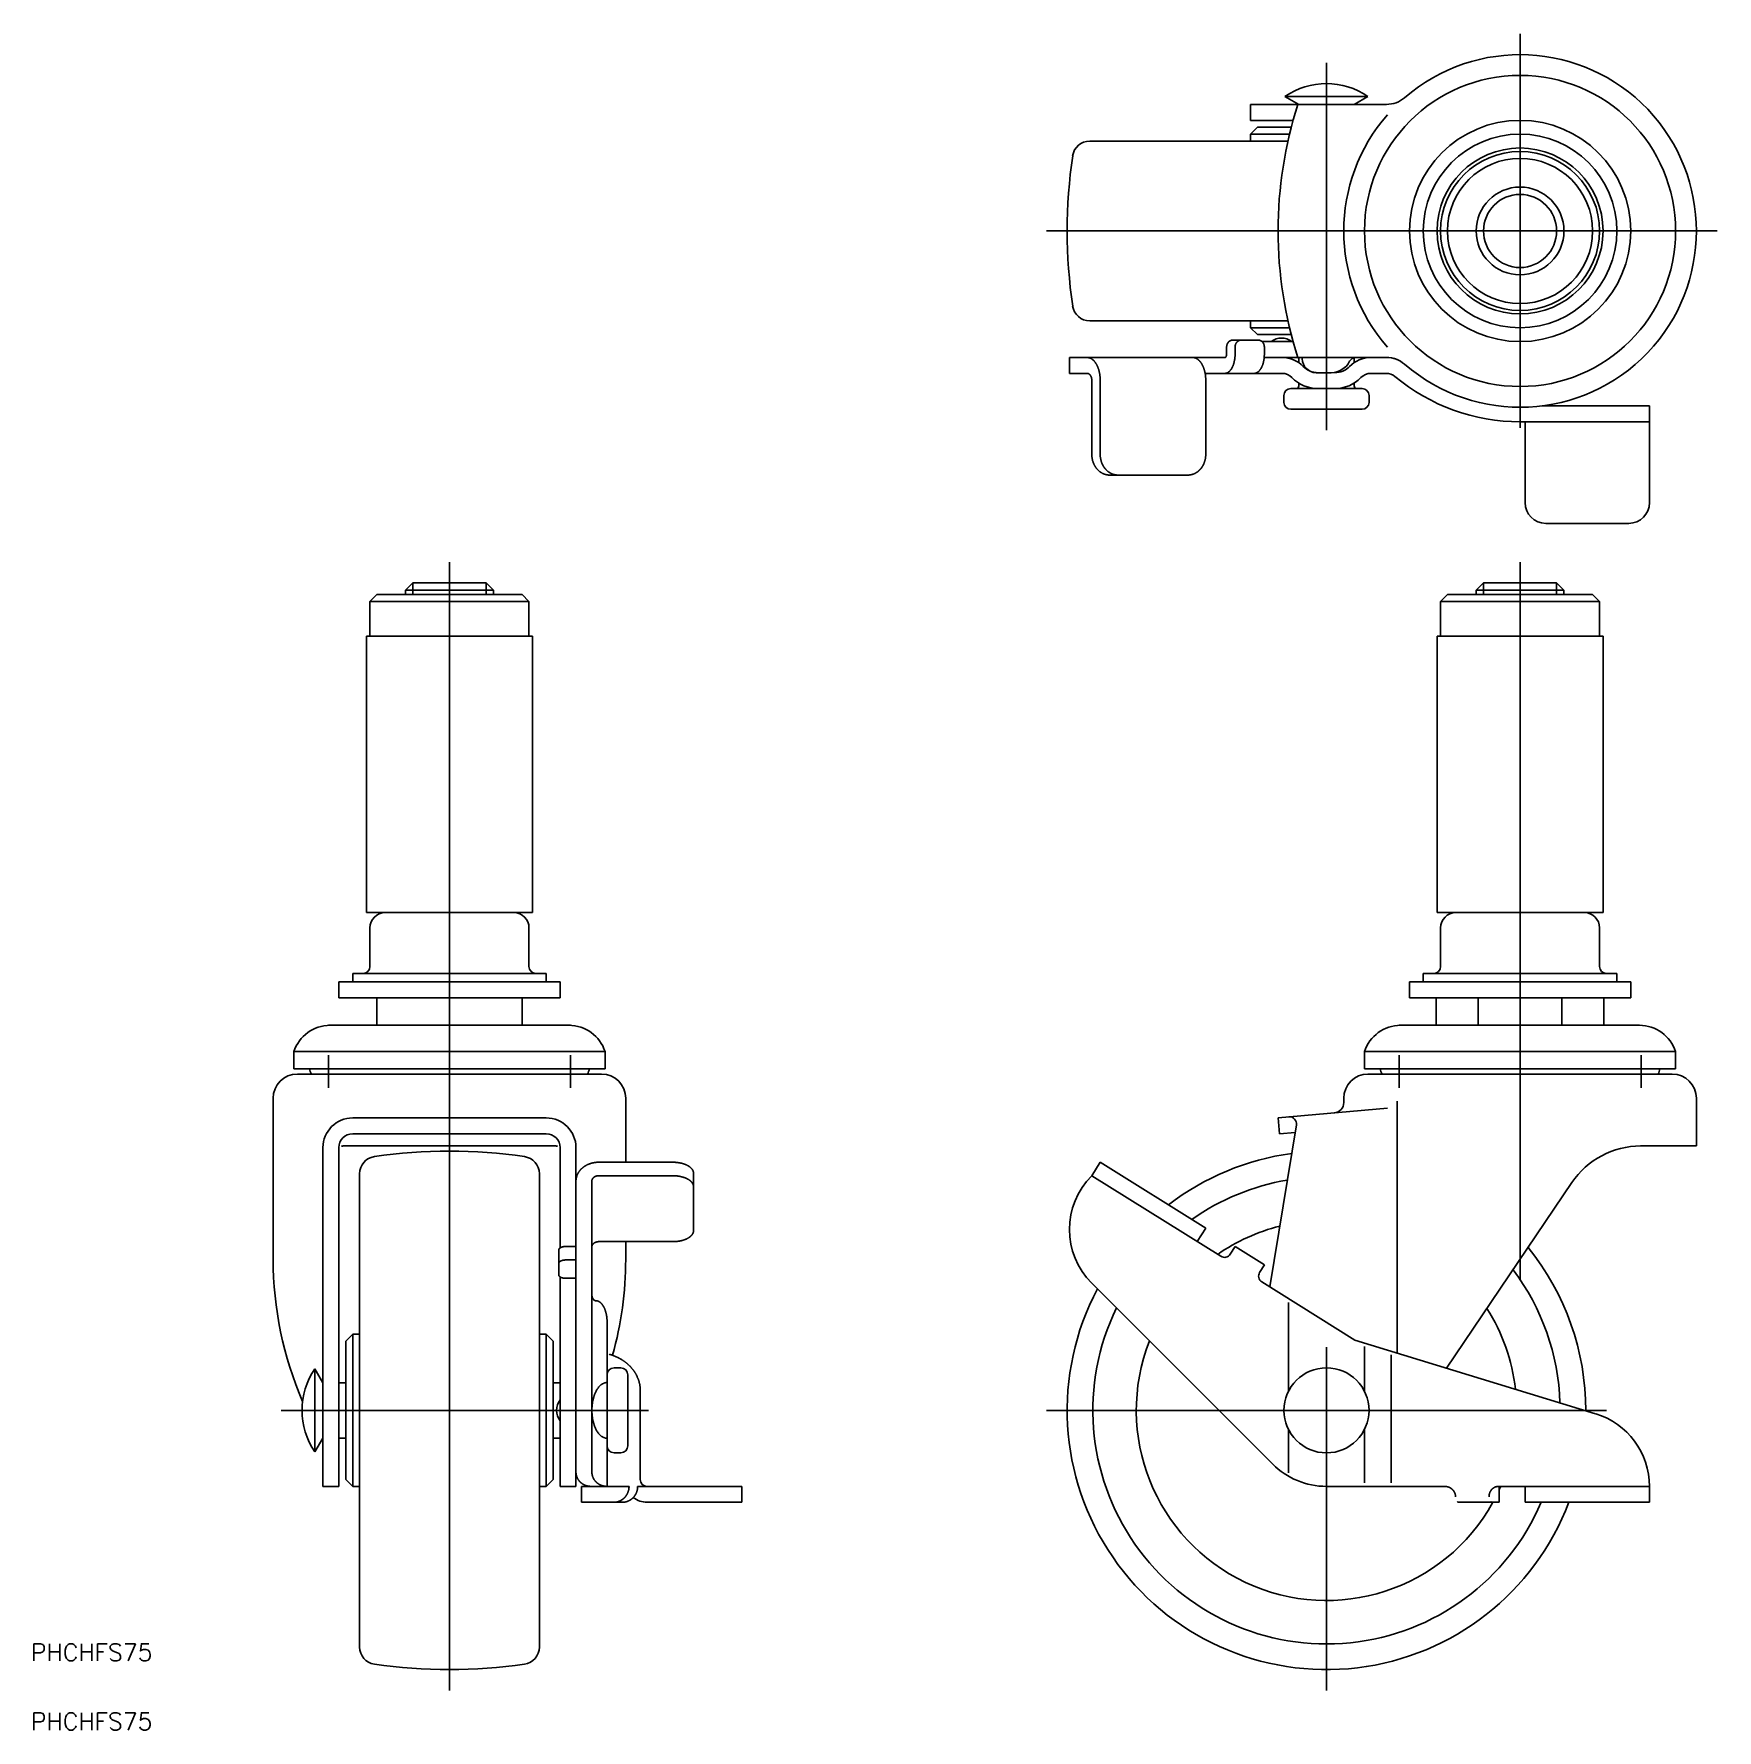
# Model space of a CAD drawing. Extents: x 398 to 641, y 301 to 546.
import ezdxf

# ---------------------------------------------------------------- set-up
doc = ezdxf.new("R2010")
doc.units = 0
doc.linetypes.add('CENTER2', pattern=[28.575, 19.05, -3.175, 3.175, -3.175])
doc.layers.get('0').update_dxf_attribs({"linetype": 'CONTINUOUS'})
doc.layers.add('CENTER', color=1, linetype='CENTER2')
doc.styles.get("Standard").update_dxf_attribs({"font": 'txt.shx'})

msp = doc.modelspace()

# ---------------------------------------------------------------- texts
at = {"color": 7, "linetype": 'CONTINUOUS'}
for p in [(397.6, 311.12), (397.6, 301.12)]:
    msp.add_text('PHCHFS75', height=2.5, dxfattribs=at).set_placement(p)

# ---------------------------------------------------------------- linework, layer by layer
at = {"color": 7, "linetype": 'CONTINUOUS'}
for p, q in [((578.98, 537.41), (590.98, 537.41)), ((578.98, 537.41), (580.98, 536.26)), ((590.98, 537.41), (588.98, 536.26)), ((593.66, 536.26), (573.98, 536.26)), ((573.98, 536.26), (573.98, 533.96)), ((580.15, 533.96), (573.98, 533.96)), ((573.98, 531.96), (574.98, 532.96)), ((574.98, 532.96), (579.88, 532.96)), ((550.74, 530.96), (579.4, 530.96)), ((573.98, 531.96), (579.63, 531.96)), ((573.98, 531.96), (573.98, 530.96)), ((550.74, 504.96), (579.4, 504.96)), ((573.98, 503.96), (573.98, 504.96)), ((573.98, 503.96), (579.63, 503.96)), ((573.98, 503.96), (574.98, 502.96)), ((574.98, 502.96), (579.88, 502.96)), ((570.54, 500.16), (570.54, 501.16)), ((571.39, 502.16), (575.15, 502.16)), ((571.76, 500.16), (571.76, 501.16)), ((580.15, 501.96), (575.65, 501.96)), ((580.15, 501.96), (575.66, 501.96)), ((576, 500.16), (576, 501.16)), ((547.81, 499.66), (549.45, 499.66)), ((547.81, 499.66), (547.81, 497.36)), ((549.45, 499.66), (570.27, 499.66)), ((593.66, 499.66), (575.97, 499.66)), ((580.98, 498.91), (580.98, 499.66)), ((581.48, 499.46), (581.48, 499.66)), ((588.98, 498.91), (588.98, 499.63)), ((550.35, 497.36), (547.81, 497.36)), ((551.03, 485.66), (551.03, 496.36)), ((552.25, 485.66), (552.25, 496.36)), ((567.43, 497.36), (578.55, 497.36)), ((567.52, 485.66), (567.52, 496.36)), ((580.98, 495.56), (580.98, 495.96)), ((583.48, 497.46), (585.65, 497.46)), ((588.98, 495.56), (588.98, 495.96)), ((591.4, 497.36), (593.61, 497.36)), ((578.83, 493.16), (578.83, 494.16)), ((579.83, 495.16), (590.13, 495.16)), ((591.13, 493.16), (591.13, 494.16)), ((579.83, 492.16), (584.98, 492.16)), ((590.13, 492.16), (584.98, 492.16)), ((616.16, 492.66), (631.7, 492.66)), ((631.7, 478.66), (631.7, 492.66)), ((612.98, 490.36), (631.7, 490.36)), ((613.7, 478.66), (613.7, 490.36)), ((553.58, 482.66), (564.97, 482.66)), ((616.7, 475.66), (628.7, 475.66)), ((452.84, 467.06), (451.78, 466)), ((463.42, 467.06), (452.84, 467.06)), ((452.84, 465.36), (452.84, 467.06)), ((464.48, 466), (463.42, 467.06)), ((463.42, 467.06), (463.42, 465.36)), ((607.69, 467.06), (606.63, 466)), ((618.27, 467.06), (607.69, 467.06)), ((607.69, 465.36), (607.69, 467.06)), ((619.33, 466), (618.27, 467.06)), ((618.27, 467.06), (618.27, 465.36)), ((447.63, 465.36), (446.63, 464.36)), ((469.63, 464.36), (446.63, 464.36)), ((446.63, 464.36), (446.63, 459.36)), ((468.63, 465.36), (447.63, 465.36)), ((451.78, 466), (464.48, 466)), ((451.78, 466), (451.78, 465.36)), ((464.48, 466), (464.48, 465.36)), ((468.63, 465.36), (469.63, 464.36)), ((469.63, 459.36), (469.63, 464.36)), ((602.48, 465.36), (601.48, 464.36)), ((624.48, 464.36), (601.48, 464.36)), ((601.48, 464.36), (601.48, 459.36)), ((623.48, 465.36), (602.48, 465.36)), ((606.63, 466), (619.33, 466)), ((606.63, 466), (606.63, 465.36)), ((619.33, 466), (619.33, 465.36)), ((623.48, 465.36), (624.48, 464.36)), ((624.48, 459.36), (624.48, 464.36)), ((446.13, 459.36), (446.13, 419.36)), ((470.13, 459.36), (446.13, 459.36)), ((470.13, 459.36), (470.13, 419.36)), ((600.98, 459.36), (600.98, 419.36)), ((624.98, 459.36), (600.98, 459.36)), ((624.98, 459.36), (624.98, 419.36)), ((470.13, 419.36), (446.13, 419.36)), ((446.63, 411.56), (446.63, 417.16)), ((469.63, 411.56), (469.63, 417.16)), ((624.98, 419.36), (600.98, 419.36)), ((601.48, 411.56), (601.48, 417.16)), ((624.48, 411.56), (624.48, 417.16)), ((472.13, 410.56), (444.13, 410.56)), ((444.13, 410.56), (444.13, 409.36)), ((472.13, 410.56), (472.13, 409.36)), ((626.98, 410.56), (598.98, 410.56)), ((598.98, 410.56), (598.98, 409.36)), ((626.98, 410.56), (626.98, 409.36)), ((474.13, 409.36), (442.13, 409.36)), ((442.13, 409.36), (442.13, 407.06)), ((474.13, 409.36), (474.13, 407.06)), ((628.98, 409.36), (596.98, 409.36)), ((596.98, 409.36), (596.98, 407.06)), ((628.98, 409.36), (628.98, 407.06)), ((442.13, 407.06), (474.13, 407.06)), ((447.63, 403.06), (447.63, 407.06)), ((458.13, 403.06), (458.13, 407.06)), ((468.63, 403.06), (468.63, 407.06)), ((628.98, 407.06), (596.98, 407.06)), ((600.85, 407.06), (600.85, 403.06)), ((606.91, 407.06), (606.91, 403.06)), ((619.04, 407.06), (619.04, 403.06)), ((625.1, 407.06), (625.1, 403.06)), ((440.63, 403.06), (458.13, 403.06)), ((475.63, 403.06), (458.13, 403.06)), ((595.48, 403.06), (630.24, 403.06)), ((458.13, 399.26), (435.63, 399.26)), ((435.63, 396.76), (435.63, 399.26)), ((458.13, 399.26), (480.63, 399.26)), ((480.63, 396.76), (480.63, 399.26)), ((635.48, 399.26), (590.48, 399.26)), ((590.48, 396.76), (590.48, 399.26)), ((635.48, 396.76), (635.48, 399.26)), ((435.63, 396.76), (458.13, 396.76)), ((436.13, 396.01), (458.13, 396.01)), ((480.63, 396.76), (458.13, 396.76)), ((480.13, 396.01), (458.13, 396.01)), ((590.48, 396.76), (612.98, 396.76)), ((590.98, 396.01), (612.98, 396.01)), ((635.48, 396.76), (612.98, 396.76)), ((634.98, 396.01), (612.98, 396.01)), ((432.63, 392.51), (432.63, 369.21)), ((483.63, 392.51), (483.63, 383.26)), ((593.79, 391.06), (577.98, 389.67)), ((587.48, 392.51), (587.48, 391.88)), ((595.22, 392.11), (595.22, 355.66)), ((638.48, 392.51), (638.48, 385.61)), ((472.13, 389.67), (444.13, 389.67)), ((580.62, 388.65), (576.77, 365.23)), ((577.98, 389.67), (578.18, 387.38)), ((439.83, 336.37), (439.83, 385.37)), ((442.13, 336.37), (442.13, 385.38)), ((442.83, 385.61), (473.43, 385.61)), ((444.13, 387.38), (472.13, 387.38)), ((474.13, 370.86), (474.13, 385.38)), ((476.43, 336.37), (476.43, 385.37)), ((580.45, 387.58), (578.18, 387.38)), ((630.42, 385.61), (638.48, 385.61)), ((490.43, 383.26), (479.73, 383.26)), ((552.25, 383.26), (551.03, 381.31)), ((552.25, 383.26), (567.52, 373.72)), ((445.13, 381.6), (445.13, 347.37)), ((471.13, 381.6), (471.13, 347.37)), ((478.73, 380.56), (478.73, 338.44)), ((490.43, 381.31), (479.73, 381.31)), ((493.43, 373.36), (493.43, 381.67)), ((551.03, 381.31), (569.69, 369.65)), ((620.47, 380.32), (602.36, 353.47)), ((567.52, 373.72), (566.3, 371.77)), ((473.93, 367), (473.93, 370.54)), ((476.43, 371.07), (474.93, 371.07)), ((479.73, 371.77), (490.43, 371.77)), ((483.63, 371.77), (483.63, 369.21)), ((571.76, 371.07), (571.07, 369.97)), ((571.76, 371.07), (576, 368.42)), ((476.43, 369.12), (474.93, 369.12)), ((576, 368.42), (575.31, 367.32)), ((474.13, 336.37), (474.13, 366.68)), ((476.43, 366.47), (474.93, 366.47)), ((551.03, 365.75), (577.2, 339.59)), ((575.63, 365.94), (589.07, 357.54)), ((579.48, 362.95), (579.48, 350.12)), ((444.13, 358.37), (443.13, 357.37)), ((444.13, 358.37), (444.13, 347.37)), ((444.13, 358.37), (445.13, 358.37)), ((472.13, 358.37), (471.13, 358.37)), ((472.13, 358.37), (472.13, 347.37)), ((472.13, 358.37), (473.13, 357.37)), ((480.93, 360.1), (480.93, 336.37)), ((443.13, 357.37), (443.13, 347.37)), ((473.13, 357.37), (473.13, 347.37)), ((623.91, 346.89), (589.07, 357.54)), ((590.48, 356.59), (590.48, 350.12)), ((438.67, 353.37), (438.67, 341.37)), ((438.67, 353.37), (439.83, 351.37)), ((482.93, 353.52), (481.93, 353.52)), ((594.34, 355.4), (594.34, 336.87)), ((443.13, 351.37), (442.13, 351.37)), ((474.13, 351.37), (473.13, 351.37)), ((483.93, 352.52), (483.93, 347.37)), ((485.73, 337.37), (485.73, 350.23)), ((443.13, 337.37), (443.13, 347.37)), ((444.13, 336.37), (444.13, 347.37)), ((445.13, 313.13), (445.13, 347.37)), ((471.13, 313.13), (471.13, 347.37)), ((472.13, 336.37), (472.13, 347.37)), ((473.13, 337.37), (473.13, 347.37)), ((483.93, 342.22), (483.93, 347.37)), ((579.48, 344.61), (579.48, 338.34)), ((590.48, 344.61), (590.48, 336.87)), ((438.67, 341.37), (439.83, 343.37)), ((443.13, 343.37), (442.13, 343.37)), ((474.13, 343.37), (473.13, 343.37)), ((482.93, 341.22), (481.93, 341.22)), ((439.83, 336.37), (442.13, 336.37)), ((444.13, 336.37), (443.13, 337.37)), ((444.13, 336.37), (445.13, 336.37)), ((472.13, 336.37), (471.13, 336.37)), ((472.13, 336.37), (473.13, 337.37)), ((474.13, 336.37), (476.43, 336.37)), ((477.24, 334.07), (477.24, 336.37)), ((484.1, 336.37), (477.24, 336.37)), ((500.43, 336.37), (485.35, 336.37)), ((500.43, 334.07), (500.43, 336.37)), ((584.98, 336.37), (602.1, 336.37)), ((609.84, 336.37), (631.7, 336.37)), ((609.96, 336.37), (609.96, 334.07)), ((613.7, 336.37), (613.7, 334.07)), ((631.7, 336.37), (631.7, 334.07)), ((483.11, 334.07), (477.24, 334.07)), ((500.43, 334.07), (486.73, 334.07)), ((604.08, 334.07), (609.96, 334.07)), ((631.7, 334.07), (613.7, 334.07))]:
    msp.add_line(p, q, dxfattribs=at)
for points in [[(571.39, 502.16, 0), (571.38, 502.16, 0), (571.37, 502.16, 0), (571.36, 502.16, 0), (571.35, 502.16, 0), (571.34, 502.16, 0), (571.33, 502.16, 0), (571.32, 502.15, 0), (571.3, 502.15, 0), (571.29, 502.15, 0), (571.28, 502.15, 0), (571.27, 502.15, 0), (571.26, 502.15, 0), (571.25, 502.15, 0), (571.24, 502.14, 0), (571.23, 502.14, 0), (571.22, 502.14, 0), (571.21, 502.14, 0), (571.2, 502.13, 0), (571.19, 502.13, 0), (571.18, 502.13, 0), (571.17, 502.13, 0), (571.16, 502.12, 0), (571.15, 502.12, 0), (571.14, 502.12, 0), (571.13, 502.11, 0), (571.12, 502.11, 0), (571.11, 502.1, 0), (571.1, 502.1, 0), (571.09, 502.1, 0), (571.08, 502.09, 0), (571.07, 502.09, 0), (571.06, 502.08, 0), (571.05, 502.08, 0), (571.04, 502.07, 0), (571.03, 502.07, 0), (571.02, 502.06, 0), (571.01, 502.06, 0), (571.01, 502.05, 0), (571, 502.05, 0), (570.99, 502.04, 0), (570.98, 502.04, 0), (570.97, 502.03, 0), (570.96, 502.02, 0), (570.95, 502.02, 0), (570.94, 502.01, 0), (570.93, 502, 0), (570.92, 502, 0), (570.92, 501.99, 0), (570.91, 501.98, 0), (570.9, 501.98, 0), (570.89, 501.97, 0), (570.88, 501.96, 0), (570.87, 501.95, 0), (570.87, 501.95, 0), (570.86, 501.94, 0), (570.85, 501.93, 0), (570.84, 501.92, 0), (570.83, 501.92, 0), (570.83, 501.91, 0), (570.82, 501.9, 0), (570.81, 501.89, 0), (570.8, 501.88, 0), (570.79, 501.87, 0), (570.79, 501.87, 0), (570.78, 501.86, 0), (570.77, 501.85, 0), (570.77, 501.84, 0), (570.76, 501.83, 0), (570.75, 501.82, 0), (570.75, 501.81, 0), (570.74, 501.8, 0), (570.73, 501.79, 0), (570.73, 501.78, 0), (570.72, 501.77, 0), (570.71, 501.76, 0), (570.71, 501.75, 0), (570.7, 501.75, 0), (570.69, 501.74, 0), (570.69, 501.73, 0), (570.68, 501.71, 0), (570.68, 501.7, 0), (570.67, 501.69, 0), (570.66, 501.68, 0), (570.66, 501.67, 0), (570.65, 501.66, 0), (570.65, 501.65, 0), (570.64, 501.64, 0), (570.64, 501.63, 0), (570.63, 501.62, 0), (570.63, 501.61, 0), (570.62, 501.6, 0), (570.62, 501.59, 0), (570.62, 501.57, 0), (570.61, 501.56, 0), (570.61, 501.55, 0), (570.6, 501.54, 0), (570.6, 501.53, 0), (570.6, 501.52, 0), (570.59, 501.51, 0), (570.59, 501.5, 0), (570.59, 501.48, 0), (570.58, 501.47, 0), (570.58, 501.46, 0), (570.58, 501.45, 0), (570.57, 501.44, 0), (570.57, 501.43, 0), (570.57, 501.41, 0), (570.57, 501.4, 0), (570.56, 501.39, 0), (570.56, 501.38, 0), (570.56, 501.37, 0), (570.56, 501.35, 0), (570.55, 501.34, 0), (570.55, 501.33, 0), (570.55, 501.32, 0), (570.55, 501.31, 0), (570.55, 501.29, 0), (570.55, 501.28, 0), (570.54, 501.27, 0), (570.54, 501.26, 0), (570.54, 501.25, 0), (570.54, 501.23, 0), (570.54, 501.22, 0), (570.54, 501.21, 0), (570.54, 501.2, 0), (570.54, 501.18, 0), (570.54, 501.17, 0), (570.54, 501.16, 0)], [(572.61, 502.16, 0), (572.6, 502.16, 0), (572.59, 502.16, 0), (572.58, 502.16, 0), (572.57, 502.16, 0), (572.55, 502.16, 0), (572.54, 502.16, 0), (572.53, 502.15, 0), (572.52, 502.15, 0), (572.51, 502.15, 0), (572.5, 502.15, 0), (572.49, 502.15, 0), (572.48, 502.15, 0), (572.47, 502.15, 0), (572.46, 502.14, 0), (572.45, 502.14, 0), (572.44, 502.14, 0), (572.43, 502.14, 0), (572.42, 502.13, 0), (572.41, 502.13, 0), (572.4, 502.13, 0), (572.39, 502.13, 0), (572.38, 502.12, 0), (572.37, 502.12, 0), (572.36, 502.12, 0), (572.35, 502.11, 0), (572.34, 502.11, 0), (572.33, 502.1, 0), (572.32, 502.1, 0), (572.31, 502.1, 0), (572.3, 502.09, 0), (572.29, 502.09, 0), (572.28, 502.08, 0), (572.27, 502.08, 0), (572.26, 502.07, 0), (572.25, 502.07, 0), (572.24, 502.06, 0), (572.23, 502.06, 0), (572.23, 502.05, 0), (572.22, 502.05, 0), (572.21, 502.04, 0), (572.2, 502.04, 0), (572.19, 502.03, 0), (572.18, 502.02, 0), (572.17, 502.02, 0), (572.16, 502.01, 0), (572.15, 502, 0), (572.14, 502, 0), (572.13, 501.99, 0), (572.13, 501.98, 0), (572.12, 501.98, 0), (572.11, 501.97, 0), (572.1, 501.96, 0), (572.09, 501.95, 0), (572.08, 501.95, 0), (572.08, 501.94, 0), (572.07, 501.93, 0), (572.06, 501.92, 0), (572.05, 501.92, 0), (572.04, 501.91, 0), (572.04, 501.9, 0), (572.03, 501.89, 0), (572.02, 501.88, 0), (572.01, 501.87, 0), (572.01, 501.87, 0), (572, 501.86, 0), (571.99, 501.85, 0), (571.99, 501.84, 0), (571.98, 501.83, 0), (571.97, 501.82, 0), (571.96, 501.81, 0), (571.96, 501.8, 0), (571.95, 501.79, 0), (571.94, 501.78, 0), (571.94, 501.77, 0), (571.93, 501.76, 0), (571.92, 501.75, 0), (571.92, 501.75, 0), (571.91, 501.74, 0), (571.91, 501.73, 0), (571.9, 501.71, 0), (571.89, 501.7, 0), (571.89, 501.69, 0), (571.88, 501.68, 0), (571.88, 501.67, 0), (571.87, 501.66, 0), (571.87, 501.65, 0), (571.86, 501.64, 0), (571.86, 501.63, 0), (571.85, 501.62, 0), (571.85, 501.61, 0), (571.84, 501.6, 0), (571.84, 501.59, 0), (571.84, 501.57, 0), (571.83, 501.56, 0), (571.83, 501.55, 0), (571.82, 501.54, 0), (571.82, 501.53, 0), (571.82, 501.52, 0), (571.81, 501.51, 0), (571.81, 501.5, 0), (571.8, 501.48, 0), (571.8, 501.47, 0), (571.8, 501.46, 0), (571.79, 501.45, 0), (571.79, 501.44, 0), (571.79, 501.43, 0), (571.79, 501.41, 0), (571.78, 501.4, 0), (571.78, 501.39, 0), (571.78, 501.38, 0), (571.78, 501.37, 0), (571.77, 501.35, 0), (571.77, 501.34, 0), (571.77, 501.33, 0), (571.77, 501.32, 0), (571.77, 501.31, 0), (571.77, 501.29, 0), (571.76, 501.28, 0), (571.76, 501.27, 0), (571.76, 501.26, 0), (571.76, 501.25, 0), (571.76, 501.23, 0), (571.76, 501.22, 0), (571.76, 501.21, 0), (571.76, 501.2, 0), (571.76, 501.18, 0), (571.76, 501.17, 0), (571.76, 501.16, 0)], [(575.15, 502.16, 0), (575.16, 502.16, 0), (575.17, 502.16, 0), (575.18, 502.16, 0), (575.19, 502.16, 0), (575.2, 502.16, 0), (575.21, 502.16, 0), (575.22, 502.15, 0), (575.23, 502.15, 0), (575.24, 502.15, 0), (575.25, 502.15, 0), (575.26, 502.15, 0), (575.27, 502.15, 0), (575.28, 502.15, 0), (575.29, 502.14, 0), (575.31, 502.14, 0), (575.32, 502.14, 0), (575.33, 502.14, 0), (575.34, 502.13, 0), (575.35, 502.13, 0), (575.36, 502.13, 0), (575.37, 502.13, 0), (575.38, 502.12, 0), (575.39, 502.12, 0), (575.4, 502.12, 0), (575.41, 502.11, 0), (575.42, 502.11, 0), (575.43, 502.1, 0), (575.44, 502.1, 0), (575.45, 502.1, 0), (575.46, 502.09, 0), (575.47, 502.09, 0), (575.48, 502.08, 0), (575.48, 502.08, 0), (575.49, 502.07, 0), (575.5, 502.07, 0), (575.51, 502.06, 0), (575.52, 502.06, 0), (575.53, 502.05, 0), (575.54, 502.05, 0), (575.55, 502.04, 0), (575.56, 502.04, 0), (575.57, 502.03, 0), (575.58, 502.02, 0), (575.59, 502.02, 0), (575.6, 502.01, 0), (575.6, 502, 0), (575.61, 502, 0), (575.62, 501.99, 0), (575.63, 501.98, 0), (575.64, 501.98, 0), (575.65, 501.97, 0), (575.66, 501.96, 0), (575.66, 501.95, 0), (575.67, 501.95, 0), (575.68, 501.94, 0), (575.69, 501.93, 0), (575.7, 501.92, 0), (575.7, 501.92, 0), (575.71, 501.91, 0), (575.72, 501.9, 0), (575.73, 501.89, 0), (575.74, 501.88, 0), (575.74, 501.87, 0), (575.75, 501.87, 0), (575.76, 501.86, 0), (575.76, 501.85, 0), (575.77, 501.84, 0), (575.78, 501.83, 0), (575.79, 501.82, 0), (575.79, 501.81, 0), (575.8, 501.8, 0), (575.81, 501.79, 0), (575.81, 501.78, 0), (575.82, 501.77, 0), (575.83, 501.76, 0), (575.83, 501.75, 0), (575.84, 501.75, 0), (575.84, 501.74, 0), (575.85, 501.73, 0), (575.86, 501.71, 0), (575.86, 501.7, 0), (575.87, 501.69, 0), (575.87, 501.68, 0), (575.88, 501.67, 0), (575.88, 501.66, 0), (575.89, 501.65, 0), (575.89, 501.64, 0), (575.9, 501.63, 0), (575.9, 501.62, 0), (575.91, 501.61, 0), (575.91, 501.6, 0), (575.92, 501.59, 0), (575.92, 501.57, 0), (575.93, 501.56, 0), (575.93, 501.55, 0), (575.93, 501.54, 0), (575.94, 501.53, 0), (575.94, 501.52, 0), (575.95, 501.51, 0), (575.95, 501.5, 0), (575.95, 501.48, 0), (575.96, 501.47, 0), (575.96, 501.46, 0), (575.96, 501.45, 0), (575.97, 501.44, 0), (575.97, 501.43, 0), (575.97, 501.41, 0), (575.97, 501.4, 0), (575.98, 501.39, 0), (575.98, 501.38, 0), (575.98, 501.37, 0), (575.98, 501.35, 0), (575.98, 501.34, 0), (575.99, 501.33, 0), (575.99, 501.32, 0), (575.99, 501.31, 0), (575.99, 501.29, 0), (575.99, 501.28, 0), (575.99, 501.27, 0), (575.99, 501.26, 0), (575.99, 501.25, 0), (576, 501.23, 0), (576, 501.22, 0), (576, 501.21, 0), (576, 501.2, 0), (576, 501.18, 0), (576, 501.17, 0), (576, 501.16, 0)], [(552.25, 496.36, 0), (552.25, 496.4, 0), (552.25, 496.44, 0), (552.25, 496.48, 0), (552.25, 496.52, 0), (552.25, 496.56, 0), (552.25, 496.6, 0), (552.25, 496.64, 0), (552.24, 496.68, 0), (552.24, 496.72, 0), (552.24, 496.76, 0), (552.24, 496.8, 0), (552.23, 496.84, 0), (552.23, 496.88, 0), (552.23, 496.92, 0), (552.22, 496.96, 0), (552.22, 497, 0), (552.21, 497.04, 0), (552.21, 497.08, 0), (552.2, 497.12, 0), (552.2, 497.16, 0), (552.19, 497.2, 0), (552.18, 497.24, 0), (552.18, 497.28, 0), (552.17, 497.32, 0), (552.16, 497.36, 0), (552.16, 497.39, 0), (552.15, 497.43, 0), (552.14, 497.47, 0), (552.13, 497.51, 0), (552.12, 497.55, 0), (552.12, 497.58, 0), (552.11, 497.62, 0), (552.1, 497.66, 0), (552.09, 497.7, 0), (552.08, 497.73, 0), (552.07, 497.77, 0), (552.06, 497.81, 0), (552.05, 497.84, 0), (552.04, 497.88, 0), (552.03, 497.91, 0), (552.02, 497.95, 0), (552.01, 497.98, 0), (551.99, 498.02, 0), (551.98, 498.06, 0), (551.97, 498.09, 0), (551.96, 498.12, 0), (551.95, 498.16, 0), (551.93, 498.19, 0), (551.92, 498.23, 0), (551.91, 498.26, 0), (551.89, 498.29, 0), (551.88, 498.32, 0), (551.86, 498.36, 0), (551.85, 498.39, 0), (551.84, 498.42, 0), (551.82, 498.45, 0), (551.81, 498.48, 0), (551.79, 498.51, 0), (551.77, 498.55, 0), (551.76, 498.57, 0), (551.74, 498.61, 0), (551.73, 498.63, 0), (551.71, 498.66, 0), (551.7, 498.69, 0), (551.68, 498.72, 0), (551.66, 498.75, 0), (551.64, 498.78, 0), (551.63, 498.8, 0), (551.61, 498.83, 0), (551.59, 498.86, 0), (551.58, 498.88, 0), (551.56, 498.91, 0), (551.54, 498.93, 0), (551.52, 498.96, 0), (551.5, 498.99, 0), (551.48, 499.01, 0), (551.47, 499.03, 0), (551.45, 499.06, 0), (551.43, 499.08, 0), (551.41, 499.1, 0), (551.39, 499.12, 0), (551.37, 499.15, 0), (551.35, 499.17, 0), (551.33, 499.19, 0), (551.31, 499.21, 0), (551.29, 499.23, 0), (551.27, 499.25, 0), (551.25, 499.27, 0), (551.23, 499.29, 0), (551.21, 499.31, 0), (551.18, 499.32, 0), (551.16, 499.34, 0), (551.14, 499.36, 0), (551.12, 499.38, 0), (551.1, 499.39, 0), (551.08, 499.41, 0), (551.06, 499.42, 0), (551.03, 499.44, 0), (551.01, 499.45, 0), (550.99, 499.47, 0), (550.97, 499.48, 0), (550.95, 499.49, 0), (550.92, 499.5, 0), (550.9, 499.52, 0), (550.88, 499.53, 0), (550.86, 499.54, 0), (550.84, 499.55, 0), (550.81, 499.56, 0), (550.79, 499.57, 0), (550.77, 499.58, 0), (550.74, 499.59, 0), (550.72, 499.6, 0), (550.7, 499.6, 0), (550.67, 499.61, 0), (550.65, 499.62, 0), (550.63, 499.62, 0), (550.61, 499.63, 0), (550.58, 499.63, 0), (550.56, 499.64, 0), (550.54, 499.64, 0), (550.51, 499.65, 0), (550.49, 499.65, 0), (550.47, 499.65, 0), (550.44, 499.65, 0), (550.42, 499.66, 0), (550.4, 499.66, 0), (550.37, 499.66, 0), (550.35, 499.66, 0)], [(567.52, 496.36, 0), (567.52, 496.4, 0), (567.52, 496.44, 0), (567.52, 496.48, 0), (567.52, 496.52, 0), (567.51, 496.56, 0), (567.51, 496.6, 0), (567.51, 496.64, 0), (567.51, 496.68, 0), (567.51, 496.72, 0), (567.5, 496.76, 0), (567.5, 496.8, 0), (567.5, 496.84, 0), (567.49, 496.88, 0), (567.49, 496.92, 0), (567.49, 496.96, 0), (567.48, 497, 0), (567.48, 497.04, 0), (567.47, 497.08, 0), (567.47, 497.12, 0), (567.46, 497.16, 0), (567.46, 497.2, 0), (567.45, 497.24, 0), (567.44, 497.28, 0), (567.44, 497.32, 0), (567.43, 497.36, 0), (567.42, 497.39, 0), (567.41, 497.43, 0), (567.41, 497.47, 0), (567.4, 497.51, 0), (567.39, 497.55, 0), (567.38, 497.58, 0), (567.37, 497.62, 0), (567.36, 497.66, 0), (567.36, 497.7, 0), (567.35, 497.73, 0), (567.34, 497.77, 0), (567.33, 497.81, 0), (567.32, 497.84, 0), (567.3, 497.88, 0), (567.29, 497.91, 0), (567.28, 497.95, 0), (567.27, 497.98, 0), (567.26, 498.02, 0), (567.25, 498.06, 0), (567.24, 498.09, 0), (567.22, 498.12, 0), (567.21, 498.16, 0), (567.2, 498.19, 0), (567.18, 498.23, 0), (567.17, 498.26, 0), (567.16, 498.29, 0), (567.14, 498.32, 0), (567.13, 498.36, 0), (567.11, 498.39, 0), (567.1, 498.42, 0), (567.09, 498.45, 0), (567.07, 498.48, 0), (567.06, 498.51, 0), (567.04, 498.55, 0), (567.02, 498.57, 0), (567.01, 498.61, 0), (566.99, 498.63, 0), (566.98, 498.66, 0), (566.96, 498.69, 0), (566.94, 498.72, 0), (566.93, 498.75, 0), (566.91, 498.78, 0), (566.89, 498.8, 0), (566.88, 498.83, 0), (566.86, 498.86, 0), (566.84, 498.88, 0), (566.82, 498.91, 0), (566.8, 498.93, 0), (566.78, 498.96, 0), (566.77, 498.99, 0), (566.75, 499.01, 0), (566.73, 499.03, 0), (566.71, 499.06, 0), (566.69, 499.08, 0), (566.67, 499.1, 0), (566.65, 499.12, 0), (566.63, 499.15, 0), (566.61, 499.17, 0), (566.59, 499.19, 0), (566.57, 499.21, 0), (566.55, 499.23, 0), (566.53, 499.25, 0), (566.51, 499.27, 0), (566.49, 499.29, 0), (566.47, 499.31, 0), (566.45, 499.32, 0), (566.43, 499.34, 0), (566.41, 499.36, 0), (566.39, 499.38, 0), (566.36, 499.39, 0), (566.34, 499.41, 0), (566.32, 499.42, 0), (566.3, 499.44, 0), (566.28, 499.45, 0), (566.26, 499.47, 0), (566.23, 499.48, 0), (566.21, 499.49, 0), (566.19, 499.5, 0), (566.17, 499.52, 0), (566.14, 499.53, 0), (566.12, 499.54, 0), (566.1, 499.55, 0), (566.08, 499.56, 0), (566.05, 499.57, 0), (566.03, 499.58, 0), (566.01, 499.59, 0), (565.99, 499.6, 0), (565.96, 499.6, 0), (565.94, 499.61, 0), (565.92, 499.62, 0), (565.89, 499.62, 0), (565.87, 499.63, 0), (565.85, 499.63, 0), (565.82, 499.64, 0), (565.8, 499.64, 0), (565.78, 499.65, 0), (565.75, 499.65, 0), (565.73, 499.65, 0), (565.71, 499.65, 0), (565.68, 499.66, 0), (565.66, 499.66, 0), (565.64, 499.66, 0), (565.61, 499.66, 0)], [(570.27, 497.36, 0), (570.29, 497.36, 0), (570.31, 497.36, 0), (570.33, 497.36, 0), (570.35, 497.36, 0), (570.37, 497.36, 0), (570.38, 497.37, 0), (570.4, 497.37, 0), (570.42, 497.37, 0), (570.44, 497.38, 0), (570.46, 497.38, 0), (570.47, 497.38, 0), (570.49, 497.39, 0), (570.51, 497.39, 0), (570.53, 497.4, 0), (570.55, 497.41, 0), (570.56, 497.41, 0), (570.58, 497.42, 0), (570.6, 497.43, 0), (570.62, 497.44, 0), (570.63, 497.44, 0), (570.65, 497.45, 0), (570.67, 497.46, 0), (570.69, 497.47, 0), (570.71, 497.48, 0), (570.72, 497.49, 0), (570.74, 497.5, 0), (570.76, 497.51, 0), (570.77, 497.52, 0), (570.79, 497.53, 0), (570.81, 497.55, 0), (570.83, 497.56, 0), (570.84, 497.57, 0), (570.86, 497.58, 0), (570.88, 497.6, 0), (570.89, 497.61, 0), (570.91, 497.63, 0), (570.92, 497.64, 0), (570.94, 497.66, 0), (570.96, 497.67, 0), (570.97, 497.69, 0), (570.99, 497.71, 0), (571.01, 497.72, 0), (571.02, 497.74, 0), (571.04, 497.76, 0), (571.05, 497.77, 0), (571.07, 497.79, 0), (571.08, 497.81, 0), (571.1, 497.83, 0), (571.11, 497.85, 0), (571.13, 497.87, 0), (571.14, 497.89, 0), (571.16, 497.91, 0), (571.17, 497.93, 0), (571.19, 497.95, 0), (571.2, 497.97, 0), (571.22, 497.99, 0), (571.23, 498.02, 0), (571.24, 498.04, 0), (571.26, 498.06, 0), (571.27, 498.08, 0), (571.28, 498.11, 0), (571.3, 498.13, 0), (571.31, 498.15, 0), (571.32, 498.18, 0), (571.34, 498.2, 0), (571.35, 498.23, 0), (571.36, 498.25, 0), (571.37, 498.28, 0), (571.39, 498.3, 0), (571.4, 498.33, 0), (571.41, 498.36, 0), (571.42, 498.38, 0), (571.43, 498.41, 0), (571.44, 498.44, 0), (571.46, 498.46, 0), (571.47, 498.49, 0), (571.48, 498.52, 0), (571.49, 498.55, 0), (571.5, 498.57, 0), (571.51, 498.6, 0), (571.52, 498.63, 0), (571.53, 498.66, 0), (571.54, 498.69, 0), (571.55, 498.72, 0), (571.56, 498.75, 0), (571.57, 498.78, 0), (571.57, 498.81, 0), (571.58, 498.84, 0), (571.59, 498.87, 0), (571.6, 498.9, 0), (571.61, 498.93, 0), (571.62, 498.96, 0), (571.62, 498.99, 0), (571.63, 499.02, 0), (571.64, 499.06, 0), (571.64, 499.09, 0), (571.65, 499.12, 0), (571.66, 499.15, 0), (571.66, 499.18, 0), (571.67, 499.22, 0), (571.68, 499.25, 0), (571.68, 499.28, 0), (571.69, 499.31, 0), (571.69, 499.35, 0), (571.7, 499.38, 0), (571.7, 499.41, 0), (571.71, 499.44, 0), (571.71, 499.48, 0), (571.72, 499.51, 0), (571.72, 499.54, 0), (571.73, 499.58, 0), (571.73, 499.61, 0), (571.73, 499.65, 0), (571.74, 499.68, 0), (571.74, 499.71, 0), (571.74, 499.75, 0), (571.75, 499.78, 0), (571.75, 499.82, 0), (571.75, 499.85, 0), (571.75, 499.88, 0), (571.75, 499.92, 0), (571.75, 499.95, 0), (571.75, 499.99, 0), (571.76, 500.02, 0), (571.76, 500.06, 0), (571.76, 500.09, 0), (571.76, 500.12, 0), (571.76, 500.16, 0)], [(570.27, 499.66, 0), (570.28, 499.66, 0), (570.28, 499.66, 0), (570.28, 499.66, 0), (570.29, 499.66, 0), (570.29, 499.66, 0), (570.29, 499.66, 0), (570.3, 499.66, 0), (570.3, 499.66, 0), (570.3, 499.66, 0), (570.31, 499.66, 0), (570.31, 499.66, 0), (570.31, 499.66, 0), (570.32, 499.67, 0), (570.32, 499.67, 0), (570.32, 499.67, 0), (570.33, 499.67, 0), (570.33, 499.67, 0), (570.33, 499.67, 0), (570.34, 499.67, 0), (570.34, 499.67, 0), (570.34, 499.68, 0), (570.35, 499.68, 0), (570.35, 499.68, 0), (570.35, 499.68, 0), (570.35, 499.68, 0), (570.36, 499.68, 0), (570.36, 499.69, 0), (570.36, 499.69, 0), (570.37, 499.69, 0), (570.37, 499.69, 0), (570.37, 499.69, 0), (570.38, 499.7, 0), (570.38, 499.7, 0), (570.38, 499.7, 0), (570.38, 499.7, 0), (570.39, 499.71, 0), (570.39, 499.71, 0), (570.39, 499.71, 0), (570.4, 499.71, 0), (570.4, 499.72, 0), (570.4, 499.72, 0), (570.4, 499.72, 0), (570.41, 499.73, 0), (570.41, 499.73, 0), (570.41, 499.73, 0), (570.42, 499.74, 0), (570.42, 499.74, 0), (570.42, 499.74, 0), (570.42, 499.75, 0), (570.43, 499.75, 0), (570.43, 499.75, 0), (570.43, 499.76, 0), (570.43, 499.76, 0), (570.44, 499.76, 0), (570.44, 499.77, 0), (570.44, 499.77, 0), (570.45, 499.78, 0), (570.45, 499.78, 0), (570.45, 499.78, 0), (570.45, 499.79, 0), (570.46, 499.79, 0), (570.46, 499.8, 0), (570.46, 499.8, 0), (570.46, 499.81, 0), (570.46, 499.81, 0), (570.47, 499.81, 0), (570.47, 499.82, 0), (570.47, 499.82, 0), (570.47, 499.83, 0), (570.48, 499.83, 0), (570.48, 499.84, 0), (570.48, 499.84, 0), (570.48, 499.85, 0), (570.48, 499.85, 0), (570.49, 499.86, 0), (570.49, 499.86, 0), (570.49, 499.87, 0), (570.49, 499.87, 0), (570.49, 499.88, 0), (570.5, 499.88, 0), (570.5, 499.89, 0), (570.5, 499.89, 0), (570.5, 499.9, 0), (570.5, 499.9, 0), (570.5, 499.91, 0), (570.5, 499.91, 0), (570.51, 499.92, 0), (570.51, 499.92, 0), (570.51, 499.93, 0), (570.51, 499.93, 0), (570.51, 499.94, 0), (570.51, 499.94, 0), (570.51, 499.95, 0), (570.52, 499.96, 0), (570.52, 499.96, 0), (570.52, 499.97, 0), (570.52, 499.97, 0), (570.52, 499.98, 0), (570.52, 499.99, 0), (570.52, 499.99, 0), (570.52, 500, 0), (570.53, 500, 0), (570.53, 500.01, 0), (570.53, 500.01, 0), (570.53, 500.02, 0), (570.53, 500.02, 0), (570.53, 500.03, 0), (570.53, 500.04, 0), (570.53, 500.04, 0), (570.53, 500.05, 0), (570.53, 500.06, 0), (570.53, 500.06, 0), (570.53, 500.07, 0), (570.53, 500.07, 0), (570.54, 500.08, 0), (570.54, 500.08, 0), (570.54, 500.09, 0), (570.54, 500.1, 0), (570.54, 500.1, 0), (570.54, 500.11, 0), (570.54, 500.12, 0), (570.54, 500.12, 0), (570.54, 500.13, 0), (570.54, 500.13, 0), (570.54, 500.14, 0), (570.54, 500.15, 0), (570.54, 500.15, 0), (570.54, 500.16, 0)], [(574.51, 497.36, 0), (574.53, 497.36, 0), (574.55, 497.36, 0), (574.57, 497.36, 0), (574.59, 497.36, 0), (574.61, 497.36, 0), (574.62, 497.37, 0), (574.64, 497.37, 0), (574.66, 497.37, 0), (574.68, 497.38, 0), (574.7, 497.38, 0), (574.71, 497.38, 0), (574.73, 497.39, 0), (574.75, 497.39, 0), (574.77, 497.4, 0), (574.79, 497.41, 0), (574.8, 497.41, 0), (574.82, 497.42, 0), (574.84, 497.43, 0), (574.86, 497.44, 0), (574.88, 497.44, 0), (574.89, 497.45, 0), (574.91, 497.46, 0), (574.93, 497.47, 0), (574.95, 497.48, 0), (574.96, 497.49, 0), (574.98, 497.5, 0), (575, 497.51, 0), (575.01, 497.52, 0), (575.03, 497.53, 0), (575.05, 497.55, 0), (575.07, 497.56, 0), (575.08, 497.57, 0), (575.1, 497.58, 0), (575.12, 497.6, 0), (575.13, 497.61, 0), (575.15, 497.63, 0), (575.16, 497.64, 0), (575.18, 497.66, 0), (575.2, 497.67, 0), (575.21, 497.69, 0), (575.23, 497.71, 0), (575.25, 497.72, 0), (575.26, 497.74, 0), (575.28, 497.76, 0), (575.29, 497.77, 0), (575.31, 497.79, 0), (575.32, 497.81, 0), (575.34, 497.83, 0), (575.35, 497.85, 0), (575.37, 497.87, 0), (575.38, 497.89, 0), (575.4, 497.91, 0), (575.41, 497.93, 0), (575.43, 497.95, 0), (575.44, 497.97, 0), (575.46, 497.99, 0), (575.47, 498.02, 0), (575.48, 498.04, 0), (575.5, 498.06, 0), (575.51, 498.08, 0), (575.52, 498.11, 0), (575.54, 498.13, 0), (575.55, 498.15, 0), (575.56, 498.18, 0), (575.58, 498.2, 0), (575.59, 498.23, 0), (575.6, 498.25, 0), (575.61, 498.28, 0), (575.63, 498.3, 0), (575.64, 498.33, 0), (575.65, 498.36, 0), (575.66, 498.38, 0), (575.67, 498.41, 0), (575.68, 498.44, 0), (575.7, 498.46, 0), (575.71, 498.49, 0), (575.72, 498.52, 0), (575.73, 498.55, 0), (575.74, 498.57, 0), (575.75, 498.6, 0), (575.76, 498.63, 0), (575.77, 498.66, 0), (575.78, 498.69, 0), (575.79, 498.72, 0), (575.8, 498.75, 0), (575.81, 498.78, 0), (575.81, 498.81, 0), (575.82, 498.84, 0), (575.83, 498.87, 0), (575.84, 498.9, 0), (575.85, 498.93, 0), (575.86, 498.96, 0), (575.86, 498.99, 0), (575.87, 499.02, 0), (575.88, 499.06, 0), (575.88, 499.09, 0), (575.89, 499.12, 0), (575.9, 499.15, 0), (575.9, 499.18, 0), (575.91, 499.22, 0), (575.92, 499.25, 0), (575.92, 499.28, 0), (575.93, 499.31, 0), (575.93, 499.35, 0), (575.94, 499.38, 0), (575.95, 499.41, 0), (575.95, 499.44, 0), (575.95, 499.48, 0), (575.96, 499.51, 0), (575.96, 499.54, 0), (575.97, 499.58, 0), (575.97, 499.61, 0), (575.97, 499.65, 0), (575.98, 499.68, 0), (575.98, 499.71, 0), (575.98, 499.75, 0), (575.99, 499.78, 0), (575.99, 499.82, 0), (575.99, 499.85, 0), (575.99, 499.88, 0), (575.99, 499.92, 0), (575.99, 499.95, 0), (576, 499.99, 0), (576, 500.02, 0), (576, 500.06, 0), (576, 500.09, 0), (576, 500.12, 0), (576, 500.16, 0)], [(551.03, 496.36, 0), (551.03, 496.37, 0), (551.03, 496.38, 0), (551.03, 496.4, 0), (551.03, 496.41, 0), (551.03, 496.42, 0), (551.03, 496.43, 0), (551.03, 496.44, 0), (551.03, 496.46, 0), (551.03, 496.47, 0), (551.03, 496.48, 0), (551.03, 496.49, 0), (551.03, 496.51, 0), (551.03, 496.52, 0), (551.02, 496.53, 0), (551.02, 496.54, 0), (551.02, 496.55, 0), (551.02, 496.57, 0), (551.02, 496.58, 0), (551.02, 496.59, 0), (551.01, 496.6, 0), (551.01, 496.61, 0), (551.01, 496.63, 0), (551.01, 496.64, 0), (551, 496.65, 0), (551, 496.66, 0), (551, 496.67, 0), (551, 496.68, 0), (550.99, 496.7, 0), (550.99, 496.71, 0), (550.99, 496.72, 0), (550.99, 496.73, 0), (550.98, 496.74, 0), (550.98, 496.75, 0), (550.98, 496.76, 0), (550.97, 496.77, 0), (550.97, 496.79, 0), (550.97, 496.8, 0), (550.96, 496.81, 0), (550.96, 496.82, 0), (550.95, 496.83, 0), (550.95, 496.84, 0), (550.95, 496.85, 0), (550.94, 496.86, 0), (550.94, 496.87, 0), (550.93, 496.88, 0), (550.93, 496.89, 0), (550.92, 496.9, 0), (550.92, 496.91, 0), (550.91, 496.93, 0), (550.91, 496.94, 0), (550.9, 496.94, 0), (550.9, 496.95, 0), (550.89, 496.96, 0), (550.89, 496.97, 0), (550.88, 496.98, 0), (550.88, 496.99, 0), (550.87, 497, 0), (550.87, 497.01, 0), (550.86, 497.02, 0), (550.86, 497.03, 0), (550.85, 497.04, 0), (550.85, 497.05, 0), (550.84, 497.06, 0), (550.83, 497.07, 0), (550.83, 497.07, 0), (550.82, 497.08, 0), (550.82, 497.09, 0), (550.81, 497.1, 0), (550.8, 497.11, 0), (550.8, 497.12, 0), (550.79, 497.12, 0), (550.78, 497.13, 0), (550.78, 497.14, 0), (550.77, 497.15, 0), (550.76, 497.15, 0), (550.76, 497.16, 0), (550.75, 497.17, 0), (550.74, 497.18, 0), (550.74, 497.18, 0), (550.73, 497.19, 0), (550.72, 497.2, 0), (550.72, 497.2, 0), (550.71, 497.21, 0), (550.7, 497.22, 0), (550.69, 497.22, 0), (550.69, 497.23, 0), (550.68, 497.24, 0), (550.67, 497.24, 0), (550.66, 497.25, 0), (550.66, 497.25, 0), (550.65, 497.26, 0), (550.64, 497.26, 0), (550.63, 497.27, 0), (550.63, 497.27, 0), (550.62, 497.28, 0), (550.61, 497.28, 0), (550.6, 497.29, 0), (550.6, 497.29, 0), (550.59, 497.3, 0), (550.58, 497.3, 0), (550.57, 497.3, 0), (550.56, 497.31, 0), (550.56, 497.31, 0), (550.55, 497.32, 0), (550.54, 497.32, 0), (550.53, 497.32, 0), (550.52, 497.33, 0), (550.52, 497.33, 0), (550.51, 497.33, 0), (550.5, 497.33, 0), (550.49, 497.34, 0), (550.48, 497.34, 0), (550.48, 497.34, 0), (550.47, 497.34, 0), (550.46, 497.35, 0), (550.45, 497.35, 0), (550.44, 497.35, 0), (550.43, 497.35, 0), (550.42, 497.35, 0), (550.42, 497.35, 0), (550.41, 497.36, 0), (550.4, 497.36, 0), (550.39, 497.36, 0), (550.38, 497.36, 0), (550.38, 497.36, 0), (550.37, 497.36, 0), (550.36, 497.36, 0), (550.35, 497.36, 0)], [(551.03, 485.66, 0), (551.03, 485.62, 0), (551.03, 485.58, 0), (551.04, 485.55, 0), (551.04, 485.51, 0), (551.04, 485.48, 0), (551.04, 485.44, 0), (551.04, 485.4, 0), (551.05, 485.37, 0), (551.05, 485.33, 0), (551.05, 485.29, 0), (551.06, 485.25, 0), (551.06, 485.22, 0), (551.07, 485.18, 0), (551.07, 485.15, 0), (551.08, 485.11, 0), (551.08, 485.07, 0), (551.09, 485.04, 0), (551.1, 485, 0), (551.1, 484.97, 0), (551.11, 484.93, 0), (551.12, 484.89, 0), (551.13, 484.86, 0), (551.13, 484.82, 0), (551.14, 484.79, 0), (551.15, 484.75, 0), (551.16, 484.72, 0), (551.17, 484.68, 0), (551.18, 484.65, 0), (551.19, 484.61, 0), (551.21, 484.58, 0), (551.22, 484.55, 0), (551.23, 484.51, 0), (551.24, 484.48, 0), (551.25, 484.44, 0), (551.26, 484.41, 0), (551.28, 484.38, 0), (551.29, 484.34, 0), (551.31, 484.31, 0), (551.32, 484.28, 0), (551.34, 484.25, 0), (551.35, 484.21, 0), (551.37, 484.18, 0), (551.38, 484.15, 0), (551.4, 484.12, 0), (551.41, 484.08, 0), (551.43, 484.05, 0), (551.45, 484.02, 0), (551.46, 483.99, 0), (551.48, 483.96, 0), (551.5, 483.93, 0), (551.52, 483.9, 0), (551.53, 483.87, 0), (551.55, 483.84, 0), (551.57, 483.81, 0), (551.59, 483.78, 0), (551.61, 483.76, 0), (551.63, 483.73, 0), (551.65, 483.7, 0), (551.67, 483.67, 0), (551.69, 483.64, 0), (551.71, 483.62, 0), (551.74, 483.59, 0), (551.76, 483.56, 0), (551.78, 483.54, 0), (551.8, 483.51, 0), (551.82, 483.49, 0), (551.85, 483.46, 0), (551.87, 483.44, 0), (551.89, 483.41, 0), (551.92, 483.39, 0), (551.94, 483.36, 0), (551.96, 483.34, 0), (551.99, 483.32, 0), (552.01, 483.29, 0), (552.04, 483.27, 0), (552.06, 483.25, 0), (552.09, 483.23, 0), (552.11, 483.21, 0), (552.14, 483.19, 0), (552.16, 483.16, 0), (552.19, 483.14, 0), (552.22, 483.12, 0), (552.24, 483.11, 0), (552.27, 483.09, 0), (552.3, 483.07, 0), (552.32, 483.05, 0), (552.35, 483.03, 0), (552.38, 483.01, 0), (552.41, 483, 0), (552.43, 482.98, 0), (552.46, 482.96, 0), (552.49, 482.95, 0), (552.52, 482.93, 0), (552.55, 482.92, 0), (552.58, 482.9, 0), (552.61, 482.89, 0), (552.63, 482.87, 0), (552.66, 482.86, 0), (552.69, 482.85, 0), (552.72, 482.83, 0), (552.75, 482.82, 0), (552.78, 482.81, 0), (552.81, 482.8, 0), (552.84, 482.79, 0), (552.87, 482.78, 0), (552.9, 482.77, 0), (552.93, 482.76, 0), (552.96, 482.75, 0), (552.99, 482.74, 0), (553.02, 482.73, 0), (553.05, 482.72, 0), (553.08, 482.72, 0), (553.11, 482.71, 0), (553.14, 482.7, 0), (553.17, 482.7, 0), (553.21, 482.69, 0), (553.24, 482.69, 0), (553.27, 482.68, 0), (553.3, 482.68, 0), (553.33, 482.67, 0), (553.36, 482.67, 0), (553.39, 482.67, 0), (553.42, 482.66, 0), (553.45, 482.66, 0), (553.49, 482.66, 0), (553.52, 482.66, 0), (553.55, 482.66, 0), (553.58, 482.66, 0)], [(552.25, 485.66, 0), (552.25, 485.62, 0), (552.25, 485.58, 0), (552.25, 485.55, 0), (552.26, 485.51, 0), (552.26, 485.48, 0), (552.26, 485.44, 0), (552.26, 485.4, 0), (552.26, 485.37, 0), (552.27, 485.33, 0), (552.27, 485.29, 0), (552.28, 485.25, 0), (552.28, 485.22, 0), (552.28, 485.18, 0), (552.29, 485.15, 0), (552.3, 485.11, 0), (552.3, 485.07, 0), (552.31, 485.04, 0), (552.32, 485, 0), (552.32, 484.97, 0), (552.33, 484.93, 0), (552.34, 484.89, 0), (552.35, 484.86, 0), (552.35, 484.82, 0), (552.36, 484.79, 0), (552.37, 484.75, 0), (552.38, 484.72, 0), (552.39, 484.68, 0), (552.4, 484.65, 0), (552.41, 484.61, 0), (552.42, 484.58, 0), (552.43, 484.55, 0), (552.45, 484.51, 0), (552.46, 484.48, 0), (552.47, 484.44, 0), (552.48, 484.41, 0), (552.5, 484.38, 0), (552.51, 484.34, 0), (552.52, 484.31, 0), (552.54, 484.28, 0), (552.55, 484.25, 0), (552.57, 484.21, 0), (552.58, 484.18, 0), (552.6, 484.15, 0), (552.62, 484.12, 0), (552.63, 484.08, 0), (552.65, 484.05, 0), (552.66, 484.02, 0), (552.68, 483.99, 0), (552.7, 483.96, 0), (552.72, 483.93, 0), (552.74, 483.9, 0), (552.75, 483.87, 0), (552.77, 483.84, 0), (552.79, 483.81, 0), (552.81, 483.78, 0), (552.83, 483.76, 0), (552.85, 483.73, 0), (552.87, 483.7, 0), (552.89, 483.67, 0), (552.91, 483.64, 0), (552.93, 483.62, 0), (552.96, 483.59, 0), (552.98, 483.56, 0), (553, 483.54, 0), (553.02, 483.51, 0), (553.04, 483.49, 0), (553.07, 483.46, 0), (553.09, 483.44, 0), (553.11, 483.41, 0), (553.13, 483.39, 0), (553.16, 483.36, 0), (553.18, 483.34, 0), (553.21, 483.32, 0), (553.23, 483.29, 0), (553.26, 483.27, 0), (553.28, 483.25, 0), (553.31, 483.23, 0), (553.33, 483.21, 0), (553.36, 483.19, 0), (553.38, 483.16, 0), (553.41, 483.14, 0), (553.44, 483.12, 0), (553.46, 483.11, 0), (553.49, 483.09, 0), (553.52, 483.07, 0), (553.54, 483.05, 0), (553.57, 483.03, 0), (553.6, 483.01, 0), (553.63, 483, 0), (553.65, 482.98, 0), (553.68, 482.96, 0), (553.71, 482.95, 0), (553.74, 482.93, 0), (553.77, 482.92, 0), (553.79, 482.9, 0), (553.82, 482.89, 0), (553.85, 482.87, 0), (553.88, 482.86, 0), (553.91, 482.85, 0), (553.94, 482.83, 0), (553.97, 482.82, 0), (554, 482.81, 0), (554.03, 482.8, 0), (554.06, 482.79, 0), (554.09, 482.78, 0), (554.12, 482.77, 0), (554.15, 482.76, 0), (554.18, 482.75, 0), (554.21, 482.74, 0), (554.24, 482.73, 0), (554.27, 482.72, 0), (554.3, 482.72, 0), (554.33, 482.71, 0), (554.36, 482.7, 0), (554.39, 482.7, 0), (554.42, 482.69, 0), (554.46, 482.69, 0), (554.49, 482.68, 0), (554.52, 482.68, 0), (554.55, 482.67, 0), (554.58, 482.67, 0), (554.61, 482.67, 0), (554.64, 482.66, 0), (554.67, 482.66, 0), (554.7, 482.66, 0), (554.74, 482.66, 0), (554.77, 482.66, 0), (554.8, 482.66, 0)], [(567.52, 485.66, 0), (567.52, 485.62, 0), (567.52, 485.58, 0), (567.52, 485.55, 0), (567.51, 485.51, 0), (567.51, 485.48, 0), (567.51, 485.44, 0), (567.51, 485.4, 0), (567.51, 485.37, 0), (567.5, 485.33, 0), (567.5, 485.29, 0), (567.49, 485.25, 0), (567.49, 485.22, 0), (567.49, 485.18, 0), (567.48, 485.15, 0), (567.48, 485.11, 0), (567.47, 485.07, 0), (567.46, 485.04, 0), (567.46, 485, 0), (567.45, 484.97, 0), (567.44, 484.93, 0), (567.43, 484.89, 0), (567.43, 484.86, 0), (567.42, 484.82, 0), (567.41, 484.79, 0), (567.4, 484.75, 0), (567.39, 484.72, 0), (567.38, 484.68, 0), (567.37, 484.65, 0), (567.36, 484.61, 0), (567.35, 484.58, 0), (567.34, 484.55, 0), (567.32, 484.51, 0), (567.31, 484.48, 0), (567.3, 484.44, 0), (567.29, 484.41, 0), (567.27, 484.38, 0), (567.26, 484.34, 0), (567.25, 484.31, 0), (567.23, 484.28, 0), (567.22, 484.25, 0), (567.2, 484.21, 0), (567.19, 484.18, 0), (567.17, 484.15, 0), (567.16, 484.12, 0), (567.14, 484.08, 0), (567.12, 484.05, 0), (567.11, 484.02, 0), (567.09, 483.99, 0), (567.07, 483.96, 0), (567.05, 483.93, 0), (567.04, 483.9, 0), (567.02, 483.87, 0), (567, 483.84, 0), (566.98, 483.81, 0), (566.96, 483.78, 0), (566.94, 483.76, 0), (566.92, 483.73, 0), (566.9, 483.7, 0), (566.88, 483.67, 0), (566.86, 483.64, 0), (566.84, 483.62, 0), (566.82, 483.59, 0), (566.79, 483.56, 0), (566.77, 483.54, 0), (566.75, 483.51, 0), (566.73, 483.49, 0), (566.71, 483.46, 0), (566.68, 483.44, 0), (566.66, 483.41, 0), (566.64, 483.39, 0), (566.61, 483.36, 0), (566.59, 483.34, 0), (566.56, 483.32, 0), (566.54, 483.29, 0), (566.51, 483.27, 0), (566.49, 483.25, 0), (566.46, 483.23, 0), (566.44, 483.21, 0), (566.41, 483.19, 0), (566.39, 483.16, 0), (566.36, 483.14, 0), (566.34, 483.12, 0), (566.31, 483.11, 0), (566.28, 483.09, 0), (566.25, 483.07, 0), (566.23, 483.05, 0), (566.2, 483.03, 0), (566.17, 483.01, 0), (566.14, 483, 0), (566.12, 482.98, 0), (566.09, 482.96, 0), (566.06, 482.95, 0), (566.03, 482.93, 0), (566, 482.92, 0), (565.98, 482.9, 0), (565.95, 482.89, 0), (565.92, 482.87, 0), (565.89, 482.86, 0), (565.86, 482.85, 0), (565.83, 482.83, 0), (565.8, 482.82, 0), (565.77, 482.81, 0), (565.74, 482.8, 0), (565.71, 482.79, 0), (565.68, 482.78, 0), (565.65, 482.77, 0), (565.62, 482.76, 0), (565.59, 482.75, 0), (565.56, 482.74, 0), (565.53, 482.73, 0), (565.5, 482.72, 0), (565.47, 482.72, 0), (565.44, 482.71, 0), (565.41, 482.7, 0), (565.38, 482.7, 0), (565.35, 482.69, 0), (565.32, 482.69, 0), (565.28, 482.68, 0), (565.25, 482.68, 0), (565.22, 482.67, 0), (565.19, 482.67, 0), (565.16, 482.67, 0), (565.13, 482.66, 0), (565.1, 482.66, 0), (565.07, 482.66, 0), (565.04, 482.66, 0), (565, 482.66, 0), (564.97, 482.66, 0)], [(442.83, 385.61, 0), (442.83, 385.61, 0), (442.82, 385.61, 0), (442.82, 385.61, 0), (442.82, 385.61, 0), (442.82, 385.61, 0), (442.81, 385.61, 0), (442.81, 385.61, 0), (442.81, 385.61, 0), (442.81, 385.61, 0), (442.8, 385.61, 0), (442.8, 385.61, 0), (442.8, 385.61, 0), (442.8, 385.61, 0), (442.79, 385.61, 0), (442.79, 385.61, 0), (442.79, 385.61, 0), (442.79, 385.61, 0), (442.78, 385.61, 0), (442.78, 385.61, 0), (442.78, 385.61, 0), (442.77, 385.61, 0), (442.77, 385.61, 0), (442.77, 385.61, 0), (442.77, 385.61, 0), (442.76, 385.61, 0), (442.76, 385.61, 0), (442.76, 385.61, 0), (442.76, 385.61, 0), (442.75, 385.61, 0), (442.75, 385.61, 0), (442.75, 385.61, 0), (442.75, 385.61, 0), (442.74, 385.61, 0), (442.74, 385.61, 0), (442.74, 385.61, 0), (442.74, 385.61, 0), (442.73, 385.61, 0), (442.73, 385.61, 0), (442.73, 385.61, 0), (442.72, 385.61, 0), (442.72, 385.61, 0), (442.72, 385.61, 0), (442.72, 385.6, 0), (442.71, 385.6, 0), (442.71, 385.6, 0), (442.71, 385.6, 0), (442.71, 385.6, 0), (442.7, 385.6, 0), (442.7, 385.6, 0), (442.7, 385.6, 0), (442.7, 385.6, 0), (442.69, 385.6, 0), (442.69, 385.6, 0), (442.69, 385.6, 0), (442.68, 385.6, 0), (442.68, 385.6, 0), (442.68, 385.6, 0), (442.68, 385.6, 0), (442.68, 385.6, 0), (442.67, 385.6, 0), (442.67, 385.6, 0), (442.67, 385.6, 0), (442.66, 385.6, 0), (442.66, 385.6, 0), (442.66, 385.6, 0), (442.66, 385.6, 0), (442.65, 385.6, 0), (442.65, 385.6, 0), (442.65, 385.6, 0), (442.65, 385.6, 0), (442.64, 385.6, 0), (442.64, 385.6, 0), (442.64, 385.6, 0), (442.63, 385.6, 0), (442.63, 385.6, 0), (442.63, 385.6, 0), (442.63, 385.6, 0), (442.62, 385.6, 0), (442.62, 385.6, 0), (442.62, 385.6, 0), (442.62, 385.6, 0), (442.61, 385.6, 0), (442.61, 385.6, 0), (442.61, 385.6, 0), (442.61, 385.6, 0), (442.6, 385.6, 0), (442.6, 385.6, 0), (442.6, 385.6, 0), (442.6, 385.6, 0), (442.59, 385.6, 0), (442.59, 385.6, 0), (442.59, 385.6, 0), (442.59, 385.6, 0), (442.58, 385.6, 0), (442.58, 385.6, 0), (442.58, 385.6, 0), (442.57, 385.6, 0), (442.57, 385.6, 0), (442.57, 385.6, 0), (442.57, 385.6, 0), (442.56, 385.6, 0), (442.56, 385.6, 0), (442.56, 385.6, 0), (442.56, 385.6, 0), (442.55, 385.6, 0), (442.55, 385.6, 0), (442.55, 385.6, 0), (442.55, 385.6, 0), (442.54, 385.6, 0), (442.54, 385.6, 0), (442.54, 385.6, 0), (442.54, 385.6, 0), (442.53, 385.6, 0), (442.53, 385.59, 0), (442.53, 385.59, 0), (442.52, 385.59, 0), (442.52, 385.59, 0), (442.52, 385.59, 0), (442.52, 385.59, 0), (442.51, 385.59, 0), (442.51, 385.59, 0), (442.51, 385.59, 0), (442.51, 385.59, 0), (442.5, 385.59, 0), (442.5, 385.59, 0), (442.5, 385.59, 0), (442.5, 385.59, 0), (442.49, 385.59, 0)], [(473.43, 385.61, 0), (473.43, 385.61, 0), (473.43, 385.61, 0), (473.44, 385.61, 0), (473.44, 385.61, 0), (473.44, 385.61, 0), (473.44, 385.61, 0), (473.45, 385.61, 0), (473.45, 385.61, 0), (473.45, 385.61, 0), (473.45, 385.61, 0), (473.46, 385.61, 0), (473.46, 385.61, 0), (473.46, 385.61, 0), (473.47, 385.61, 0), (473.47, 385.61, 0), (473.47, 385.61, 0), (473.47, 385.61, 0), (473.48, 385.61, 0), (473.48, 385.61, 0), (473.48, 385.61, 0), (473.48, 385.61, 0), (473.49, 385.61, 0), (473.49, 385.61, 0), (473.49, 385.61, 0), (473.5, 385.61, 0), (473.5, 385.61, 0), (473.5, 385.61, 0), (473.5, 385.61, 0), (473.5, 385.61, 0), (473.51, 385.61, 0), (473.51, 385.61, 0), (473.51, 385.61, 0), (473.52, 385.61, 0), (473.52, 385.61, 0), (473.52, 385.61, 0), (473.52, 385.61, 0), (473.53, 385.61, 0), (473.53, 385.61, 0), (473.53, 385.61, 0), (473.53, 385.61, 0), (473.54, 385.61, 0), (473.54, 385.61, 0), (473.54, 385.6, 0), (473.54, 385.6, 0), (473.55, 385.6, 0), (473.55, 385.6, 0), (473.55, 385.6, 0), (473.55, 385.6, 0), (473.56, 385.6, 0), (473.56, 385.6, 0), (473.56, 385.6, 0), (473.56, 385.6, 0), (473.57, 385.6, 0), (473.57, 385.6, 0), (473.57, 385.6, 0), (473.58, 385.6, 0), (473.58, 385.6, 0), (473.58, 385.6, 0), (473.58, 385.6, 0), (473.59, 385.6, 0), (473.59, 385.6, 0), (473.59, 385.6, 0), (473.59, 385.6, 0), (473.6, 385.6, 0), (473.6, 385.6, 0), (473.6, 385.6, 0), (473.61, 385.6, 0), (473.61, 385.6, 0), (473.61, 385.6, 0), (473.61, 385.6, 0), (473.62, 385.6, 0), (473.62, 385.6, 0), (473.62, 385.6, 0), (473.62, 385.6, 0), (473.63, 385.6, 0), (473.63, 385.6, 0), (473.63, 385.6, 0), (473.63, 385.6, 0), (473.64, 385.6, 0), (473.64, 385.6, 0), (473.64, 385.6, 0), (473.64, 385.6, 0), (473.65, 385.6, 0), (473.65, 385.6, 0), (473.65, 385.6, 0), (473.65, 385.6, 0), (473.66, 385.6, 0), (473.66, 385.6, 0), (473.66, 385.6, 0), (473.67, 385.6, 0), (473.67, 385.6, 0), (473.67, 385.6, 0), (473.67, 385.6, 0), (473.67, 385.6, 0), (473.68, 385.6, 0), (473.68, 385.6, 0), (473.68, 385.6, 0), (473.69, 385.6, 0), (473.69, 385.6, 0), (473.69, 385.6, 0), (473.69, 385.6, 0), (473.7, 385.6, 0), (473.7, 385.6, 0), (473.7, 385.6, 0), (473.7, 385.6, 0), (473.71, 385.6, 0), (473.71, 385.6, 0), (473.71, 385.6, 0), (473.71, 385.6, 0), (473.72, 385.6, 0), (473.72, 385.6, 0), (473.72, 385.6, 0), (473.73, 385.6, 0), (473.73, 385.59, 0), (473.73, 385.59, 0), (473.73, 385.59, 0), (473.74, 385.59, 0), (473.74, 385.59, 0), (473.74, 385.59, 0), (473.74, 385.59, 0), (473.75, 385.59, 0), (473.75, 385.59, 0), (473.75, 385.59, 0), (473.75, 385.59, 0), (473.76, 385.59, 0), (473.76, 385.59, 0), (473.76, 385.59, 0), (473.76, 385.59, 0)], [(479.73, 383.26, 0), (479.69, 383.26, 0), (479.65, 383.26, 0), (479.61, 383.26, 0), (479.57, 383.25, 0), (479.53, 383.25, 0), (479.49, 383.25, 0), (479.45, 383.25, 0), (479.41, 383.25, 0), (479.37, 383.24, 0), (479.32, 383.24, 0), (479.29, 383.23, 0), (479.25, 383.23, 0), (479.2, 383.22, 0), (479.17, 383.22, 0), (479.12, 383.21, 0), (479.08, 383.21, 0), (479.05, 383.2, 0), (479.01, 383.19, 0), (478.97, 383.19, 0), (478.93, 383.18, 0), (478.89, 383.17, 0), (478.85, 383.16, 0), (478.81, 383.15, 0), (478.77, 383.14, 0), (478.73, 383.13, 0), (478.69, 383.12, 0), (478.66, 383.11, 0), (478.62, 383.1, 0), (478.58, 383.09, 0), (478.54, 383.08, 0), (478.5, 383.06, 0), (478.47, 383.05, 0), (478.43, 383.04, 0), (478.39, 383.03, 0), (478.35, 383.01, 0), (478.32, 383, 0), (478.28, 382.98, 0), (478.25, 382.97, 0), (478.21, 382.95, 0), (478.17, 382.94, 0), (478.14, 382.92, 0), (478.1, 382.91, 0), (478.07, 382.89, 0), (478.03, 382.87, 0), (478, 382.86, 0), (477.96, 382.84, 0), (477.93, 382.82, 0), (477.9, 382.8, 0), (477.86, 382.78, 0), (477.83, 382.76, 0), (477.8, 382.75, 0), (477.76, 382.73, 0), (477.73, 382.71, 0), (477.7, 382.69, 0), (477.67, 382.67, 0), (477.64, 382.64, 0), (477.61, 382.62, 0), (477.57, 382.6, 0), (477.54, 382.58, 0), (477.51, 382.56, 0), (477.48, 382.54, 0), (477.45, 382.51, 0), (477.43, 382.49, 0), (477.4, 382.47, 0), (477.37, 382.44, 0), (477.34, 382.42, 0), (477.31, 382.39, 0), (477.28, 382.37, 0), (477.26, 382.35, 0), (477.23, 382.32, 0), (477.2, 382.3, 0), (477.18, 382.27, 0), (477.15, 382.24, 0), (477.13, 382.22, 0), (477.1, 382.19, 0), (477.08, 382.17, 0), (477.06, 382.14, 0), (477.03, 382.11, 0), (477.01, 382.08, 0), (476.98, 382.06, 0), (476.96, 382.03, 0), (476.94, 382, 0), (476.92, 381.97, 0), (476.9, 381.94, 0), (476.88, 381.92, 0), (476.86, 381.89, 0), (476.84, 381.86, 0), (476.82, 381.83, 0), (476.8, 381.8, 0), (476.78, 381.77, 0), (476.76, 381.74, 0), (476.75, 381.71, 0), (476.73, 381.68, 0), (476.71, 381.65, 0), (476.7, 381.62, 0), (476.68, 381.59, 0), (476.67, 381.56, 0), (476.65, 381.53, 0), (476.64, 381.5, 0), (476.62, 381.47, 0), (476.61, 381.44, 0), (476.6, 381.4, 0), (476.58, 381.37, 0), (476.57, 381.34, 0), (476.56, 381.31, 0), (476.55, 381.28, 0), (476.54, 381.25, 0), (476.53, 381.21, 0), (476.52, 381.18, 0), (476.51, 381.15, 0), (476.5, 381.12, 0), (476.49, 381.08, 0), (476.49, 381.05, 0), (476.48, 381.02, 0), (476.47, 380.99, 0), (476.46, 380.95, 0), (476.46, 380.92, 0), (476.45, 380.89, 0), (476.45, 380.85, 0), (476.44, 380.82, 0), (476.44, 380.79, 0), (476.44, 380.75, 0), (476.44, 380.72, 0), (476.43, 380.69, 0), (476.43, 380.65, 0), (476.43, 380.62, 0), (476.43, 380.59, 0), (476.43, 380.56, 0)], [(490.43, 383.26, 0), (490.47, 383.26, 0), (490.5, 383.26, 0), (490.54, 383.26, 0), (490.58, 383.26, 0), (490.61, 383.25, 0), (490.65, 383.25, 0), (490.69, 383.25, 0), (490.72, 383.25, 0), (490.76, 383.25, 0), (490.8, 383.25, 0), (490.83, 383.24, 0), (490.87, 383.24, 0), (490.91, 383.24, 0), (490.94, 383.23, 0), (490.98, 383.23, 0), (491.01, 383.23, 0), (491.05, 383.22, 0), (491.09, 383.22, 0), (491.12, 383.21, 0), (491.16, 383.21, 0), (491.19, 383.2, 0), (491.23, 383.2, 0), (491.26, 383.19, 0), (491.3, 383.19, 0), (491.33, 383.18, 0), (491.37, 383.18, 0), (491.4, 383.17, 0), (491.44, 383.17, 0), (491.47, 383.16, 0), (491.51, 383.15, 0), (491.54, 383.14, 0), (491.58, 383.14, 0), (491.61, 383.13, 0), (491.64, 383.12, 0), (491.68, 383.11, 0), (491.71, 383.11, 0), (491.75, 383.1, 0), (491.78, 383.09, 0), (491.81, 383.08, 0), (491.84, 383.07, 0), (491.88, 383.06, 0), (491.91, 383.05, 0), (491.94, 383.04, 0), (491.97, 383.03, 0), (492, 383.02, 0), (492.03, 383.01, 0), (492.06, 383, 0), (492.1, 382.99, 0), (492.13, 382.98, 0), (492.16, 382.97, 0), (492.19, 382.96, 0), (492.22, 382.94, 0), (492.25, 382.93, 0), (492.27, 382.92, 0), (492.3, 382.91, 0), (492.33, 382.9, 0), (492.36, 382.88, 0), (492.39, 382.87, 0), (492.42, 382.86, 0), (492.44, 382.85, 0), (492.47, 382.83, 0), (492.5, 382.82, 0), (492.52, 382.81, 0), (492.55, 382.79, 0), (492.58, 382.78, 0), (492.6, 382.76, 0), (492.63, 382.75, 0), (492.65, 382.74, 0), (492.68, 382.72, 0), (492.7, 382.71, 0), (492.72, 382.69, 0), (492.75, 382.68, 0), (492.77, 382.66, 0), (492.79, 382.65, 0), (492.82, 382.63, 0), (492.84, 382.62, 0), (492.86, 382.6, 0), (492.88, 382.58, 0), (492.9, 382.57, 0), (492.92, 382.55, 0), (492.94, 382.54, 0), (492.96, 382.52, 0), (492.98, 382.5, 0), (493, 382.49, 0), (493.02, 382.47, 0), (493.04, 382.45, 0), (493.06, 382.44, 0), (493.07, 382.42, 0), (493.09, 382.4, 0), (493.11, 382.38, 0), (493.12, 382.37, 0), (493.14, 382.35, 0), (493.16, 382.33, 0), (493.17, 382.31, 0), (493.19, 382.29, 0), (493.2, 382.28, 0), (493.21, 382.26, 0), (493.23, 382.24, 0), (493.24, 382.22, 0), (493.25, 382.2, 0), (493.27, 382.19, 0), (493.28, 382.17, 0), (493.29, 382.15, 0), (493.3, 382.13, 0), (493.31, 382.11, 0), (493.32, 382.09, 0), (493.33, 382.07, 0), (493.34, 382.05, 0), (493.35, 382.04, 0), (493.36, 382.02, 0), (493.36, 382, 0), (493.37, 381.98, 0), (493.38, 381.96, 0), (493.38, 381.94, 0), (493.39, 381.92, 0), (493.4, 381.9, 0), (493.4, 381.88, 0), (493.41, 381.86, 0), (493.41, 381.84, 0), (493.42, 381.82, 0), (493.42, 381.8, 0), (493.42, 381.79, 0), (493.42, 381.76, 0), (493.43, 381.75, 0), (493.43, 381.73, 0), (493.43, 381.71, 0), (493.43, 381.69, 0), (493.43, 381.67, 0)], [(479.73, 381.31, 0), (479.72, 381.31, 0), (479.7, 381.31, 0), (479.69, 381.31, 0), (479.68, 381.31, 0), (479.67, 381.31, 0), (479.66, 381.31, 0), (479.64, 381.3, 0), (479.63, 381.3, 0), (479.62, 381.3, 0), (479.61, 381.3, 0), (479.6, 381.3, 0), (479.58, 381.3, 0), (479.57, 381.3, 0), (479.56, 381.3, 0), (479.55, 381.3, 0), (479.53, 381.29, 0), (479.52, 381.29, 0), (479.51, 381.29, 0), (479.5, 381.29, 0), (479.49, 381.29, 0), (479.47, 381.28, 0), (479.46, 381.28, 0), (479.45, 381.28, 0), (479.44, 381.27, 0), (479.43, 381.27, 0), (479.42, 381.27, 0), (479.4, 381.27, 0), (479.39, 381.26, 0), (479.38, 381.26, 0), (479.37, 381.26, 0), (479.36, 381.25, 0), (479.35, 381.25, 0), (479.33, 381.25, 0), (479.32, 381.24, 0), (479.31, 381.24, 0), (479.3, 381.24, 0), (479.29, 381.23, 0), (479.28, 381.23, 0), (479.27, 381.22, 0), (479.26, 381.22, 0), (479.25, 381.21, 0), (479.24, 381.21, 0), (479.23, 381.2, 0), (479.21, 381.2, 0), (479.2, 381.2, 0), (479.19, 381.19, 0), (479.18, 381.19, 0), (479.17, 381.18, 0), (479.16, 381.18, 0), (479.15, 381.17, 0), (479.14, 381.17, 0), (479.13, 381.16, 0), (479.12, 381.15, 0), (479.11, 381.15, 0), (479.1, 381.14, 0), (479.1, 381.14, 0), (479.08, 381.13, 0), (479.08, 381.12, 0), (479.07, 381.12, 0), (479.06, 381.11, 0), (479.05, 381.11, 0), (479.04, 381.1, 0), (479.03, 381.09, 0), (479.02, 381.09, 0), (479.01, 381.08, 0), (479, 381.07, 0), (479, 381.07, 0), (478.99, 381.06, 0), (478.98, 381.05, 0), (478.97, 381.05, 0), (478.96, 381.04, 0), (478.96, 381.03, 0), (478.95, 381.02, 0), (478.94, 381.02, 0), (478.93, 381.01, 0), (478.93, 381, 0), (478.92, 381, 0), (478.91, 380.99, 0), (478.9, 380.98, 0), (478.9, 380.97, 0), (478.89, 380.97, 0), (478.88, 380.96, 0), (478.88, 380.95, 0), (478.87, 380.94, 0), (478.87, 380.93, 0), (478.86, 380.93, 0), (478.85, 380.92, 0), (478.85, 380.91, 0), (478.84, 380.9, 0), (478.84, 380.89, 0), (478.83, 380.89, 0), (478.82, 380.88, 0), (478.82, 380.87, 0), (478.81, 380.86, 0), (478.81, 380.85, 0), (478.81, 380.84, 0), (478.8, 380.83, 0), (478.8, 380.83, 0), (478.79, 380.82, 0), (478.79, 380.81, 0), (478.78, 380.8, 0), (478.78, 380.79, 0), (478.78, 380.78, 0), (478.77, 380.77, 0), (478.77, 380.76, 0), (478.76, 380.76, 0), (478.76, 380.75, 0), (478.76, 380.74, 0), (478.76, 380.73, 0), (478.75, 380.72, 0), (478.75, 380.71, 0), (478.75, 380.7, 0), (478.75, 380.69, 0), (478.74, 380.68, 0), (478.74, 380.68, 0), (478.74, 380.67, 0), (478.74, 380.66, 0), (478.74, 380.65, 0), (478.73, 380.64, 0), (478.73, 380.63, 0), (478.73, 380.62, 0), (478.73, 380.61, 0), (478.73, 380.6, 0), (478.73, 380.59, 0), (478.73, 380.58, 0), (478.73, 380.57, 0), (478.73, 380.56, 0), (478.73, 380.56, 0)], [(490.43, 381.31, 0), (490.47, 381.31, 0), (490.5, 381.31, 0), (490.54, 381.31, 0), (490.58, 381.31, 0), (490.61, 381.3, 0), (490.65, 381.3, 0), (490.69, 381.3, 0), (490.72, 381.3, 0), (490.76, 381.3, 0), (490.8, 381.3, 0), (490.83, 381.29, 0), (490.87, 381.29, 0), (490.91, 381.29, 0), (490.94, 381.28, 0), (490.98, 381.28, 0), (491.01, 381.28, 0), (491.05, 381.27, 0), (491.09, 381.27, 0), (491.12, 381.26, 0), (491.16, 381.26, 0), (491.19, 381.25, 0), (491.23, 381.25, 0), (491.26, 381.24, 0), (491.3, 381.24, 0), (491.33, 381.23, 0), (491.37, 381.23, 0), (491.4, 381.22, 0), (491.44, 381.21, 0), (491.47, 381.21, 0), (491.51, 381.2, 0), (491.54, 381.19, 0), (491.58, 381.19, 0), (491.61, 381.18, 0), (491.64, 381.17, 0), (491.68, 381.16, 0), (491.71, 381.15, 0), (491.75, 381.15, 0), (491.78, 381.14, 0), (491.81, 381.13, 0), (491.84, 381.12, 0), (491.88, 381.11, 0), (491.91, 381.1, 0), (491.94, 381.09, 0), (491.97, 381.08, 0), (492, 381.07, 0), (492.03, 381.06, 0), (492.06, 381.05, 0), (492.1, 381.04, 0), (492.13, 381.03, 0), (492.16, 381.02, 0), (492.19, 381.01, 0), (492.22, 380.99, 0), (492.25, 380.98, 0), (492.27, 380.97, 0), (492.3, 380.96, 0), (492.33, 380.95, 0), (492.36, 380.93, 0), (492.39, 380.92, 0), (492.42, 380.91, 0), (492.44, 380.89, 0), (492.47, 380.88, 0), (492.5, 380.87, 0), (492.52, 380.86, 0), (492.55, 380.84, 0), (492.58, 380.83, 0), (492.6, 380.81, 0), (492.63, 380.8, 0), (492.65, 380.79, 0), (492.68, 380.77, 0), (492.7, 380.76, 0), (492.72, 380.74, 0), (492.75, 380.73, 0), (492.77, 380.71, 0), (492.79, 380.7, 0), (492.82, 380.68, 0), (492.84, 380.67, 0), (492.86, 380.65, 0), (492.88, 380.63, 0), (492.9, 380.62, 0), (492.92, 380.6, 0), (492.94, 380.58, 0), (492.96, 380.57, 0), (492.98, 380.55, 0), (493, 380.54, 0), (493.02, 380.52, 0), (493.04, 380.5, 0), (493.06, 380.48, 0), (493.07, 380.47, 0), (493.09, 380.45, 0), (493.11, 380.43, 0), (493.12, 380.42, 0), (493.14, 380.4, 0), (493.16, 380.38, 0), (493.17, 380.36, 0), (493.19, 380.34, 0), (493.2, 380.33, 0), (493.21, 380.31, 0), (493.23, 380.29, 0), (493.24, 380.27, 0), (493.25, 380.25, 0), (493.27, 380.24, 0), (493.28, 380.22, 0), (493.29, 380.2, 0), (493.3, 380.18, 0), (493.31, 380.16, 0), (493.32, 380.14, 0), (493.33, 380.12, 0), (493.34, 380.1, 0), (493.35, 380.08, 0), (493.36, 380.07, 0), (493.36, 380.05, 0), (493.37, 380.03, 0), (493.38, 380.01, 0), (493.38, 379.99, 0), (493.39, 379.97, 0), (493.4, 379.95, 0), (493.4, 379.93, 0), (493.41, 379.91, 0), (493.41, 379.89, 0), (493.42, 379.87, 0), (493.42, 379.85, 0), (493.42, 379.83, 0), (493.42, 379.81, 0), (493.43, 379.8, 0), (493.43, 379.78, 0), (493.43, 379.76, 0), (493.43, 379.74, 0), (493.43, 379.72, 0)], [(490.43, 371.77, 0), (490.47, 371.77, 0), (490.5, 371.77, 0), (490.54, 371.77, 0), (490.58, 371.77, 0), (490.61, 371.77, 0), (490.65, 371.77, 0), (490.69, 371.77, 0), (490.72, 371.78, 0), (490.76, 371.78, 0), (490.8, 371.78, 0), (490.83, 371.78, 0), (490.87, 371.79, 0), (490.91, 371.79, 0), (490.94, 371.79, 0), (490.98, 371.8, 0), (491.01, 371.8, 0), (491.05, 371.8, 0), (491.09, 371.81, 0), (491.12, 371.81, 0), (491.16, 371.82, 0), (491.19, 371.82, 0), (491.23, 371.83, 0), (491.26, 371.83, 0), (491.3, 371.84, 0), (491.33, 371.84, 0), (491.37, 371.85, 0), (491.4, 371.86, 0), (491.44, 371.86, 0), (491.47, 371.87, 0), (491.51, 371.88, 0), (491.54, 371.88, 0), (491.58, 371.89, 0), (491.61, 371.9, 0), (491.64, 371.9, 0), (491.68, 371.91, 0), (491.71, 371.92, 0), (491.75, 371.93, 0), (491.78, 371.94, 0), (491.81, 371.95, 0), (491.84, 371.96, 0), (491.88, 371.97, 0), (491.91, 371.98, 0), (491.94, 371.99, 0), (491.97, 372, 0), (492, 372, 0), (492.03, 372.01, 0), (492.06, 372.03, 0), (492.1, 372.04, 0), (492.13, 372.05, 0), (492.16, 372.06, 0), (492.19, 372.07, 0), (492.22, 372.08, 0), (492.25, 372.09, 0), (492.27, 372.11, 0), (492.3, 372.12, 0), (492.33, 372.13, 0), (492.36, 372.14, 0), (492.39, 372.15, 0), (492.42, 372.17, 0), (492.44, 372.18, 0), (492.47, 372.19, 0), (492.5, 372.21, 0), (492.52, 372.22, 0), (492.55, 372.23, 0), (492.58, 372.25, 0), (492.6, 372.26, 0), (492.63, 372.28, 0), (492.65, 372.29, 0), (492.68, 372.31, 0), (492.7, 372.32, 0), (492.72, 372.33, 0), (492.75, 372.35, 0), (492.77, 372.37, 0), (492.79, 372.38, 0), (492.82, 372.4, 0), (492.84, 372.41, 0), (492.86, 372.43, 0), (492.88, 372.44, 0), (492.9, 372.46, 0), (492.92, 372.48, 0), (492.94, 372.49, 0), (492.96, 372.51, 0), (492.98, 372.52, 0), (493, 372.54, 0), (493.02, 372.56, 0), (493.04, 372.57, 0), (493.06, 372.59, 0), (493.07, 372.61, 0), (493.09, 372.63, 0), (493.11, 372.64, 0), (493.12, 372.66, 0), (493.14, 372.68, 0), (493.16, 372.7, 0), (493.17, 372.71, 0), (493.19, 372.73, 0), (493.2, 372.75, 0), (493.21, 372.77, 0), (493.23, 372.79, 0), (493.24, 372.81, 0), (493.25, 372.82, 0), (493.27, 372.84, 0), (493.28, 372.86, 0), (493.29, 372.88, 0), (493.3, 372.9, 0), (493.31, 372.92, 0), (493.32, 372.93, 0), (493.33, 372.95, 0), (493.34, 372.97, 0), (493.35, 372.99, 0), (493.36, 373.01, 0), (493.36, 373.03, 0), (493.37, 373.05, 0), (493.38, 373.07, 0), (493.38, 373.09, 0), (493.39, 373.11, 0), (493.4, 373.12, 0), (493.4, 373.14, 0), (493.41, 373.16, 0), (493.41, 373.18, 0), (493.42, 373.2, 0), (493.42, 373.22, 0), (493.42, 373.24, 0), (493.42, 373.26, 0), (493.43, 373.28, 0), (493.43, 373.3, 0), (493.43, 373.32, 0), (493.43, 373.34, 0), (493.43, 373.36, 0)], [(474.93, 371.07, 0), (474.92, 371.07, 0), (474.9, 371.07, 0), (474.89, 371.07, 0), (474.88, 371.07, 0), (474.87, 371.07, 0), (474.86, 371.07, 0), (474.84, 371.07, 0), (474.83, 371.07, 0), (474.82, 371.07, 0), (474.81, 371.07, 0), (474.8, 371.06, 0), (474.78, 371.06, 0), (474.77, 371.06, 0), (474.76, 371.06, 0), (474.75, 371.06, 0), (474.73, 371.06, 0), (474.72, 371.06, 0), (474.71, 371.06, 0), (474.7, 371.06, 0), (474.69, 371.05, 0), (474.67, 371.05, 0), (474.66, 371.05, 0), (474.65, 371.05, 0), (474.64, 371.05, 0), (474.63, 371.05, 0), (474.62, 371.04, 0), (474.6, 371.04, 0), (474.59, 371.04, 0), (474.58, 371.04, 0), (474.57, 371.03, 0), (474.56, 371.03, 0), (474.55, 371.03, 0), (474.54, 371.03, 0), (474.52, 371.02, 0), (474.51, 371.02, 0), (474.5, 371.02, 0), (474.49, 371.02, 0), (474.48, 371.01, 0), (474.47, 371.01, 0), (474.46, 371.01, 0), (474.45, 371, 0), (474.44, 371, 0), (474.43, 371, 0), (474.42, 370.99, 0), (474.4, 370.99, 0), (474.39, 370.99, 0), (474.38, 370.98, 0), (474.37, 370.98, 0), (474.36, 370.98, 0), (474.35, 370.97, 0), (474.34, 370.97, 0), (474.33, 370.96, 0), (474.32, 370.96, 0), (474.31, 370.96, 0), (474.3, 370.95, 0), (474.3, 370.95, 0), (474.29, 370.94, 0), (474.28, 370.94, 0), (474.27, 370.94, 0), (474.26, 370.93, 0), (474.25, 370.93, 0), (474.24, 370.92, 0), (474.23, 370.92, 0), (474.22, 370.91, 0), (474.21, 370.91, 0), (474.2, 370.9, 0), (474.2, 370.9, 0), (474.19, 370.9, 0), (474.18, 370.89, 0), (474.17, 370.89, 0), (474.16, 370.88, 0), (474.16, 370.88, 0), (474.15, 370.87, 0), (474.14, 370.87, 0), (474.13, 370.86, 0), (474.13, 370.86, 0), (474.12, 370.85, 0), (474.11, 370.85, 0), (474.11, 370.84, 0), (474.1, 370.83, 0), (474.09, 370.83, 0), (474.08, 370.82, 0), (474.08, 370.82, 0), (474.07, 370.81, 0), (474.06, 370.81, 0), (474.06, 370.8, 0), (474.05, 370.8, 0), (474.05, 370.79, 0), (474.04, 370.78, 0), (474.04, 370.78, 0), (474.03, 370.77, 0), (474.02, 370.77, 0), (474.02, 370.76, 0), (474.01, 370.75, 0), (474.01, 370.75, 0), (474, 370.74, 0), (474, 370.74, 0), (474, 370.73, 0), (473.99, 370.72, 0), (473.99, 370.72, 0), (473.98, 370.71, 0), (473.98, 370.71, 0), (473.98, 370.7, 0), (473.97, 370.69, 0), (473.97, 370.69, 0), (473.96, 370.68, 0), (473.96, 370.68, 0), (473.96, 370.67, 0), (473.96, 370.66, 0), (473.95, 370.66, 0), (473.95, 370.65, 0), (473.95, 370.64, 0), (473.95, 370.64, 0), (473.94, 370.63, 0), (473.94, 370.62, 0), (473.94, 370.62, 0), (473.94, 370.61, 0), (473.94, 370.61, 0), (473.93, 370.6, 0), (473.93, 370.59, 0), (473.93, 370.58, 0), (473.93, 370.58, 0), (473.93, 370.57, 0), (473.93, 370.57, 0), (473.93, 370.56, 0), (473.93, 370.55, 0), (473.93, 370.55, 0), (473.93, 370.54, 0)], [(479.73, 371.77, 0), (479.72, 371.77, 0), (479.7, 371.77, 0), (479.69, 371.77, 0), (479.68, 371.77, 0), (479.67, 371.77, 0), (479.66, 371.77, 0), (479.64, 371.77, 0), (479.63, 371.76, 0), (479.62, 371.76, 0), (479.61, 371.76, 0), (479.6, 371.76, 0), (479.58, 371.76, 0), (479.57, 371.76, 0), (479.56, 371.76, 0), (479.55, 371.76, 0), (479.53, 371.75, 0), (479.52, 371.75, 0), (479.51, 371.75, 0), (479.5, 371.75, 0), (479.49, 371.75, 0), (479.47, 371.74, 0), (479.46, 371.74, 0), (479.45, 371.74, 0), (479.44, 371.74, 0), (479.43, 371.73, 0), (479.42, 371.73, 0), (479.4, 371.73, 0), (479.39, 371.73, 0), (479.38, 371.72, 0), (479.37, 371.72, 0), (479.36, 371.71, 0), (479.35, 371.71, 0), (479.33, 371.71, 0), (479.32, 371.7, 0), (479.31, 371.7, 0), (479.3, 371.7, 0), (479.29, 371.69, 0), (479.28, 371.69, 0), (479.27, 371.68, 0), (479.26, 371.68, 0), (479.25, 371.68, 0), (479.24, 371.67, 0), (479.23, 371.67, 0), (479.21, 371.66, 0), (479.2, 371.66, 0), (479.19, 371.65, 0), (479.18, 371.65, 0), (479.17, 371.64, 0), (479.16, 371.64, 0), (479.15, 371.63, 0), (479.14, 371.63, 0), (479.13, 371.62, 0), (479.12, 371.62, 0), (479.11, 371.61, 0), (479.1, 371.6, 0), (479.1, 371.6, 0), (479.08, 371.59, 0), (479.08, 371.59, 0), (479.07, 371.58, 0), (479.06, 371.57, 0), (479.05, 371.57, 0), (479.04, 371.56, 0), (479.03, 371.56, 0), (479.02, 371.55, 0), (479.01, 371.54, 0), (479, 371.54, 0), (479, 371.53, 0), (478.99, 371.52, 0), (478.98, 371.51, 0), (478.97, 371.51, 0), (478.96, 371.5, 0), (478.96, 371.49, 0), (478.95, 371.49, 0), (478.94, 371.48, 0), (478.93, 371.47, 0), (478.93, 371.46, 0), (478.92, 371.46, 0), (478.91, 371.45, 0), (478.9, 371.44, 0), (478.9, 371.44, 0), (478.89, 371.43, 0), (478.88, 371.42, 0), (478.88, 371.41, 0), (478.87, 371.4, 0), (478.87, 371.4, 0), (478.86, 371.39, 0), (478.85, 371.38, 0), (478.85, 371.37, 0), (478.84, 371.36, 0), (478.84, 371.36, 0), (478.83, 371.35, 0), (478.82, 371.34, 0), (478.82, 371.33, 0), (478.81, 371.32, 0), (478.81, 371.31, 0), (478.81, 371.31, 0), (478.8, 371.3, 0), (478.8, 371.29, 0), (478.79, 371.28, 0), (478.79, 371.27, 0), (478.78, 371.26, 0), (478.78, 371.25, 0), (478.78, 371.24, 0), (478.77, 371.24, 0), (478.77, 371.23, 0), (478.76, 371.22, 0), (478.76, 371.21, 0), (478.76, 371.2, 0), (478.76, 371.19, 0), (478.75, 371.18, 0), (478.75, 371.17, 0), (478.75, 371.16, 0), (478.75, 371.15, 0), (478.74, 371.15, 0), (478.74, 371.14, 0), (478.74, 371.13, 0), (478.74, 371.12, 0), (478.74, 371.11, 0), (478.73, 371.1, 0), (478.73, 371.09, 0), (478.73, 371.08, 0), (478.73, 371.07, 0), (478.73, 371.06, 0), (478.73, 371.05, 0), (478.73, 371.05, 0), (478.73, 371.04, 0), (478.73, 371.03, 0), (478.73, 371.02, 0)], [(474.93, 369.12, 0), (474.92, 369.12, 0), (474.9, 369.12, 0), (474.89, 369.12, 0), (474.88, 369.12, 0), (474.87, 369.12, 0), (474.86, 369.12, 0), (474.84, 369.12, 0), (474.83, 369.12, 0), (474.82, 369.12, 0), (474.81, 369.12, 0), (474.8, 369.11, 0), (474.78, 369.11, 0), (474.77, 369.11, 0), (474.76, 369.11, 0), (474.75, 369.11, 0), (474.73, 369.11, 0), (474.72, 369.11, 0), (474.71, 369.11, 0), (474.7, 369.11, 0), (474.69, 369.1, 0), (474.67, 369.1, 0), (474.66, 369.1, 0), (474.65, 369.1, 0), (474.64, 369.1, 0), (474.63, 369.09, 0), (474.62, 369.09, 0), (474.6, 369.09, 0), (474.59, 369.09, 0), (474.58, 369.09, 0), (474.57, 369.08, 0), (474.56, 369.08, 0), (474.55, 369.08, 0), (474.54, 369.08, 0), (474.52, 369.07, 0), (474.51, 369.07, 0), (474.5, 369.07, 0), (474.49, 369.06, 0), (474.48, 369.06, 0), (474.47, 369.06, 0), (474.46, 369.06, 0), (474.45, 369.05, 0), (474.44, 369.05, 0), (474.43, 369.05, 0), (474.42, 369.04, 0), (474.4, 369.04, 0), (474.39, 369.04, 0), (474.38, 369.03, 0), (474.37, 369.03, 0), (474.36, 369.03, 0), (474.35, 369.02, 0), (474.34, 369.02, 0), (474.33, 369.01, 0), (474.32, 369.01, 0), (474.31, 369.01, 0), (474.3, 369, 0), (474.3, 369, 0), (474.29, 369, 0), (474.28, 368.99, 0), (474.27, 368.99, 0), (474.26, 368.98, 0), (474.25, 368.98, 0), (474.24, 368.97, 0), (474.23, 368.97, 0), (474.22, 368.96, 0), (474.21, 368.96, 0), (474.2, 368.95, 0), (474.2, 368.95, 0), (474.19, 368.94, 0), (474.18, 368.94, 0), (474.17, 368.94, 0), (474.16, 368.93, 0), (474.16, 368.93, 0), (474.15, 368.92, 0), (474.14, 368.92, 0), (474.13, 368.91, 0), (474.13, 368.9, 0), (474.12, 368.9, 0), (474.11, 368.89, 0), (474.11, 368.89, 0), (474.1, 368.88, 0), (474.09, 368.88, 0), (474.08, 368.87, 0), (474.08, 368.87, 0), (474.07, 368.86, 0), (474.06, 368.86, 0), (474.06, 368.85, 0), (474.05, 368.85, 0), (474.05, 368.84, 0), (474.04, 368.83, 0), (474.04, 368.83, 0), (474.03, 368.82, 0), (474.02, 368.82, 0), (474.02, 368.81, 0), (474.01, 368.8, 0), (474.01, 368.8, 0), (474, 368.79, 0), (474, 368.79, 0), (474, 368.78, 0), (473.99, 368.77, 0), (473.99, 368.77, 0), (473.98, 368.76, 0), (473.98, 368.75, 0), (473.98, 368.75, 0), (473.97, 368.74, 0), (473.97, 368.74, 0), (473.96, 368.73, 0), (473.96, 368.72, 0), (473.96, 368.72, 0), (473.96, 368.71, 0), (473.95, 368.7, 0), (473.95, 368.7, 0), (473.95, 368.69, 0), (473.95, 368.69, 0), (473.94, 368.68, 0), (473.94, 368.67, 0), (473.94, 368.67, 0), (473.94, 368.66, 0), (473.94, 368.65, 0), (473.93, 368.65, 0), (473.93, 368.64, 0), (473.93, 368.63, 0), (473.93, 368.63, 0), (473.93, 368.62, 0), (473.93, 368.62, 0), (473.93, 368.61, 0), (473.93, 368.6, 0), (473.93, 368.6, 0), (473.93, 368.59, 0)], [(474.93, 366.47, 0), (474.92, 366.47, 0), (474.9, 366.47, 0), (474.89, 366.47, 0), (474.88, 366.47, 0), (474.87, 366.47, 0), (474.86, 366.47, 0), (474.84, 366.47, 0), (474.83, 366.47, 0), (474.82, 366.47, 0), (474.81, 366.47, 0), (474.8, 366.47, 0), (474.78, 366.48, 0), (474.77, 366.48, 0), (474.76, 366.48, 0), (474.75, 366.48, 0), (474.73, 366.48, 0), (474.72, 366.48, 0), (474.71, 366.48, 0), (474.7, 366.48, 0), (474.69, 366.49, 0), (474.67, 366.49, 0), (474.66, 366.49, 0), (474.65, 366.49, 0), (474.64, 366.49, 0), (474.63, 366.49, 0), (474.62, 366.5, 0), (474.6, 366.5, 0), (474.59, 366.5, 0), (474.58, 366.5, 0), (474.57, 366.5, 0), (474.56, 366.51, 0), (474.55, 366.51, 0), (474.54, 366.51, 0), (474.52, 366.51, 0), (474.51, 366.52, 0), (474.5, 366.52, 0), (474.49, 366.52, 0), (474.48, 366.53, 0), (474.47, 366.53, 0), (474.46, 366.53, 0), (474.45, 366.54, 0), (474.44, 366.54, 0), (474.43, 366.54, 0), (474.42, 366.55, 0), (474.4, 366.55, 0), (474.39, 366.55, 0), (474.38, 366.56, 0), (474.37, 366.56, 0), (474.36, 366.56, 0), (474.35, 366.57, 0), (474.34, 366.57, 0), (474.33, 366.57, 0), (474.32, 366.58, 0), (474.31, 366.58, 0), (474.3, 366.59, 0), (474.3, 366.59, 0), (474.29, 366.59, 0), (474.28, 366.6, 0), (474.27, 366.6, 0), (474.26, 366.61, 0), (474.25, 366.61, 0), (474.24, 366.62, 0), (474.23, 366.62, 0), (474.22, 366.62, 0), (474.21, 366.63, 0), (474.2, 366.63, 0), (474.2, 366.64, 0), (474.19, 366.64, 0), (474.18, 366.65, 0), (474.17, 366.65, 0), (474.16, 366.66, 0), (474.16, 366.66, 0), (474.15, 366.67, 0), (474.14, 366.67, 0), (474.13, 366.68, 0), (474.13, 366.68, 0), (474.12, 366.69, 0), (474.11, 366.69, 0), (474.11, 366.7, 0), (474.1, 366.7, 0), (474.09, 366.71, 0), (474.08, 366.72, 0), (474.08, 366.72, 0), (474.07, 366.73, 0), (474.06, 366.73, 0), (474.06, 366.74, 0), (474.05, 366.74, 0), (474.05, 366.75, 0), (474.04, 366.75, 0), (474.04, 366.76, 0), (474.03, 366.77, 0), (474.02, 366.77, 0), (474.02, 366.78, 0), (474.01, 366.79, 0), (474.01, 366.79, 0), (474, 366.8, 0), (474, 366.8, 0), (474, 366.81, 0), (473.99, 366.81, 0), (473.99, 366.82, 0), (473.98, 366.83, 0), (473.98, 366.83, 0), (473.98, 366.84, 0), (473.97, 366.85, 0), (473.97, 366.85, 0), (473.96, 366.86, 0), (473.96, 366.86, 0), (473.96, 366.87, 0), (473.96, 366.88, 0), (473.95, 366.88, 0), (473.95, 366.89, 0), (473.95, 366.9, 0), (473.95, 366.9, 0), (473.94, 366.91, 0), (473.94, 366.92, 0), (473.94, 366.92, 0), (473.94, 366.93, 0), (473.94, 366.94, 0), (473.93, 366.94, 0), (473.93, 366.95, 0), (473.93, 366.95, 0), (473.93, 366.96, 0), (473.93, 366.97, 0), (473.93, 366.97, 0), (473.93, 366.98, 0), (473.93, 366.99, 0), (473.93, 366.99, 0), (473.93, 367, 0)], [(478.73, 364.11, 0), (478.73, 364.1, 0), (478.73, 364.09, 0), (478.73, 364.08, 0), (478.73, 364.07, 0), (478.73, 364.06, 0), (478.73, 364.05, 0), (478.73, 364.04, 0), (478.73, 364.02, 0), (478.73, 364.01, 0), (478.73, 364, 0), (478.73, 363.99, 0), (478.74, 363.98, 0), (478.74, 363.97, 0), (478.74, 363.96, 0), (478.74, 363.95, 0), (478.74, 363.94, 0), (478.74, 363.93, 0), (478.74, 363.92, 0), (478.74, 363.91, 0), (478.75, 363.89, 0), (478.75, 363.88, 0), (478.75, 363.87, 0), (478.75, 363.86, 0), (478.75, 363.85, 0), (478.76, 363.84, 0), (478.76, 363.83, 0), (478.76, 363.82, 0), (478.76, 363.81, 0), (478.77, 363.8, 0), (478.77, 363.79, 0), (478.77, 363.78, 0), (478.77, 363.77, 0), (478.78, 363.76, 0), (478.78, 363.75, 0), (478.78, 363.74, 0), (478.79, 363.73, 0), (478.79, 363.72, 0), (478.79, 363.71, 0), (478.8, 363.7, 0), (478.8, 363.69, 0), (478.8, 363.68, 0), (478.81, 363.67, 0), (478.81, 363.66, 0), (478.81, 363.65, 0), (478.82, 363.64, 0), (478.82, 363.63, 0), (478.83, 363.62, 0), (478.83, 363.62, 0), (478.83, 363.61, 0), (478.84, 363.6, 0), (478.84, 363.59, 0), (478.85, 363.58, 0), (478.85, 363.57, 0), (478.86, 363.56, 0), (478.86, 363.55, 0), (478.87, 363.55, 0), (478.87, 363.54, 0), (478.88, 363.53, 0), (478.88, 363.52, 0), (478.88, 363.51, 0), (478.89, 363.5, 0), (478.89, 363.5, 0), (478.9, 363.49, 0), (478.9, 363.48, 0), (478.91, 363.47, 0), (478.92, 363.46, 0), (478.92, 363.46, 0), (478.93, 363.45, 0), (478.93, 363.44, 0), (478.94, 363.44, 0), (478.94, 363.43, 0), (478.95, 363.42, 0), (478.95, 363.42, 0), (478.96, 363.41, 0), (478.97, 363.4, 0), (478.97, 363.39, 0), (478.98, 363.39, 0), (478.98, 363.38, 0), (478.99, 363.38, 0), (479, 363.37, 0), (479, 363.36, 0), (479.01, 363.36, 0), (479.01, 363.35, 0), (479.02, 363.35, 0), (479.03, 363.34, 0), (479.03, 363.33, 0), (479.04, 363.33, 0), (479.05, 363.32, 0), (479.05, 363.32, 0), (479.06, 363.31, 0), (479.07, 363.31, 0), (479.07, 363.3, 0), (479.08, 363.3, 0), (479.09, 363.3, 0), (479.09, 363.29, 0), (479.1, 363.29, 0), (479.11, 363.28, 0), (479.11, 363.28, 0), (479.12, 363.27, 0), (479.13, 363.27, 0), (479.13, 363.27, 0), (479.14, 363.26, 0), (479.15, 363.26, 0), (479.15, 363.26, 0), (479.16, 363.25, 0), (479.17, 363.25, 0), (479.18, 363.25, 0), (479.18, 363.25, 0), (479.19, 363.24, 0), (479.2, 363.24, 0), (479.2, 363.24, 0), (479.21, 363.24, 0), (479.22, 363.23, 0), (479.23, 363.23, 0), (479.23, 363.23, 0), (479.24, 363.23, 0), (479.25, 363.23, 0), (479.26, 363.23, 0), (479.26, 363.22, 0), (479.27, 363.22, 0), (479.28, 363.22, 0), (479.29, 363.22, 0), (479.29, 363.22, 0), (479.3, 363.22, 0), (479.31, 363.22, 0), (479.31, 363.22, 0), (479.32, 363.22, 0), (479.33, 363.22, 0)], [(480.93, 360.1, 0), (480.93, 360.13, 0), (480.93, 360.17, 0), (480.93, 360.21, 0), (480.93, 360.25, 0), (480.93, 360.29, 0), (480.93, 360.33, 0), (480.92, 360.36, 0), (480.92, 360.4, 0), (480.92, 360.44, 0), (480.92, 360.48, 0), (480.92, 360.52, 0), (480.91, 360.55, 0), (480.91, 360.59, 0), (480.91, 360.63, 0), (480.9, 360.67, 0), (480.9, 360.7, 0), (480.89, 360.74, 0), (480.89, 360.78, 0), (480.89, 360.82, 0), (480.88, 360.86, 0), (480.88, 360.89, 0), (480.87, 360.93, 0), (480.87, 360.97, 0), (480.86, 361, 0), (480.86, 361.04, 0), (480.85, 361.08, 0), (480.84, 361.11, 0), (480.84, 361.15, 0), (480.83, 361.18, 0), (480.82, 361.22, 0), (480.81, 361.26, 0), (480.81, 361.29, 0), (480.8, 361.33, 0), (480.79, 361.36, 0), (480.78, 361.4, 0), (480.78, 361.43, 0), (480.77, 361.47, 0), (480.76, 361.5, 0), (480.75, 361.53, 0), (480.74, 361.57, 0), (480.73, 361.6, 0), (480.72, 361.63, 0), (480.71, 361.67, 0), (480.7, 361.7, 0), (480.69, 361.73, 0), (480.68, 361.77, 0), (480.67, 361.8, 0), (480.66, 361.83, 0), (480.65, 361.86, 0), (480.64, 361.89, 0), (480.63, 361.93, 0), (480.61, 361.96, 0), (480.6, 361.99, 0), (480.59, 362.02, 0), (480.58, 362.05, 0), (480.57, 362.08, 0), (480.55, 362.11, 0), (480.54, 362.14, 0), (480.53, 362.16, 0), (480.51, 362.19, 0), (480.5, 362.22, 0), (480.49, 362.25, 0), (480.47, 362.28, 0), (480.46, 362.3, 0), (480.45, 362.33, 0), (480.43, 362.36, 0), (480.42, 362.38, 0), (480.4, 362.41, 0), (480.39, 362.44, 0), (480.37, 362.46, 0), (480.36, 362.49, 0), (480.34, 362.51, 0), (480.33, 362.53, 0), (480.31, 362.56, 0), (480.3, 362.58, 0), (480.28, 362.6, 0), (480.27, 362.63, 0), (480.25, 362.65, 0), (480.23, 362.67, 0), (480.22, 362.69, 0), (480.2, 362.71, 0), (480.18, 362.73, 0), (480.17, 362.75, 0), (480.15, 362.77, 0), (480.13, 362.79, 0), (480.12, 362.81, 0), (480.1, 362.83, 0), (480.08, 362.85, 0), (480.07, 362.87, 0), (480.05, 362.88, 0), (480.03, 362.9, 0), (480.01, 362.92, 0), (480, 362.94, 0), (479.98, 362.95, 0), (479.96, 362.97, 0), (479.94, 362.98, 0), (479.92, 363, 0), (479.9, 363.01, 0), (479.89, 363.02, 0), (479.87, 363.04, 0), (479.85, 363.05, 0), (479.83, 363.06, 0), (479.81, 363.07, 0), (479.79, 363.08, 0), (479.77, 363.1, 0), (479.76, 363.11, 0), (479.74, 363.12, 0), (479.72, 363.12, 0), (479.7, 363.13, 0), (479.68, 363.14, 0), (479.66, 363.15, 0), (479.64, 363.16, 0), (479.62, 363.17, 0), (479.6, 363.17, 0), (479.58, 363.18, 0), (479.56, 363.19, 0), (479.55, 363.19, 0), (479.52, 363.19, 0), (479.51, 363.2, 0), (479.49, 363.2, 0), (479.47, 363.21, 0), (479.45, 363.21, 0), (479.43, 363.21, 0), (479.41, 363.21, 0), (479.39, 363.22, 0), (479.37, 363.22, 0), (479.35, 363.22, 0), (479.33, 363.22, 0)], [(485.73, 350.23, 0), (485.73, 350.28, 0), (485.73, 350.34, 0), (485.73, 350.39, 0), (485.72, 350.45, 0), (485.72, 350.5, 0), (485.72, 350.56, 0), (485.71, 350.61, 0), (485.71, 350.66, 0), (485.7, 350.72, 0), (485.7, 350.77, 0), (485.69, 350.82, 0), (485.68, 350.88, 0), (485.68, 350.93, 0), (485.67, 350.99, 0), (485.66, 351.04, 0), (485.65, 351.09, 0), (485.64, 351.15, 0), (485.63, 351.2, 0), (485.62, 351.25, 0), (485.6, 351.31, 0), (485.59, 351.36, 0), (485.58, 351.41, 0), (485.56, 351.47, 0), (485.55, 351.52, 0), (485.53, 351.57, 0), (485.52, 351.62, 0), (485.5, 351.68, 0), (485.48, 351.73, 0), (485.47, 351.78, 0), (485.45, 351.83, 0), (485.43, 351.89, 0), (485.41, 351.94, 0), (485.39, 351.99, 0), (485.37, 352.04, 0), (485.35, 352.09, 0), (485.33, 352.14, 0), (485.3, 352.19, 0), (485.28, 352.24, 0), (485.26, 352.29, 0), (485.23, 352.34, 0), (485.21, 352.39, 0), (485.18, 352.44, 0), (485.16, 352.49, 0), (485.13, 352.54, 0), (485.1, 352.59, 0), (485.07, 352.64, 0), (485.05, 352.69, 0), (485.02, 352.74, 0), (484.99, 352.79, 0), (484.96, 352.83, 0), (484.93, 352.88, 0), (484.9, 352.93, 0), (484.87, 352.98, 0), (484.83, 353.02, 0), (484.8, 353.07, 0), (484.77, 353.12, 0), (484.73, 353.16, 0), (484.7, 353.21, 0), (484.67, 353.25, 0), (484.63, 353.3, 0), (484.59, 353.35, 0), (484.56, 353.39, 0), (484.52, 353.43, 0), (484.48, 353.48, 0), (484.44, 353.52, 0), (484.41, 353.56, 0), (484.37, 353.61, 0), (484.33, 353.65, 0), (484.29, 353.69, 0), (484.25, 353.74, 0), (484.21, 353.78, 0), (484.17, 353.82, 0), (484.12, 353.86, 0), (484.08, 353.9, 0), (484.04, 353.94, 0), (483.99, 353.98, 0), (483.95, 354.02, 0), (483.91, 354.06, 0), (483.86, 354.1, 0), (483.82, 354.14, 0), (483.77, 354.18, 0), (483.73, 354.21, 0), (483.68, 354.25, 0), (483.63, 354.29, 0), (483.58, 354.32, 0), (483.54, 354.36, 0), (483.49, 354.4, 0), (483.44, 354.43, 0), (483.39, 354.47, 0), (483.34, 354.5, 0), (483.29, 354.54, 0), (483.24, 354.57, 0), (483.19, 354.6, 0), (483.14, 354.64, 0), (483.09, 354.67, 0), (483.04, 354.7, 0), (482.99, 354.73, 0), (482.93, 354.76, 0), (482.88, 354.8, 0), (482.83, 354.83, 0), (482.77, 354.86, 0), (482.72, 354.88, 0), (482.67, 354.91, 0), (482.61, 354.94, 0), (482.56, 354.97, 0), (482.5, 355, 0), (482.45, 355.03, 0), (482.39, 355.05, 0), (482.33, 355.08, 0), (482.28, 355.11, 0), (482.22, 355.13, 0), (482.16, 355.15, 0), (482.11, 355.18, 0), (482.05, 355.2, 0), (481.99, 355.23, 0), (481.93, 355.25, 0), (481.88, 355.27, 0), (481.82, 355.3, 0), (481.76, 355.32, 0), (481.7, 355.34, 0), (481.64, 355.36, 0), (481.58, 355.38, 0), (481.52, 355.4, 0), (481.46, 355.42, 0), (481.4, 355.44, 0), (481.34, 355.45, 0), (481.28, 355.47, 0), (481.22, 355.49, 0)], [(480.93, 351.39, 0), (480.87, 351.39, 0), (480.82, 351.39, 0), (480.77, 351.38, 0), (480.71, 351.37, 0), (480.66, 351.36, 0), (480.61, 351.35, 0), (480.55, 351.33, 0), (480.5, 351.31, 0), (480.45, 351.29, 0), (480.39, 351.27, 0), (480.34, 351.25, 0), (480.29, 351.22, 0), (480.24, 351.19, 0), (480.19, 351.15, 0), (480.14, 351.12, 0), (480.09, 351.08, 0), (480.04, 351.05, 0), (479.99, 351, 0), (479.94, 350.96, 0), (479.89, 350.92, 0), (479.85, 350.87, 0), (479.8, 350.82, 0), (479.75, 350.77, 0), (479.71, 350.71, 0), (479.66, 350.66, 0), (479.62, 350.6, 0), (479.58, 350.54, 0), (479.53, 350.48, 0), (479.49, 350.41, 0), (479.45, 350.35, 0), (479.41, 350.28, 0), (479.37, 350.21, 0), (479.34, 350.14, 0), (479.3, 350.07, 0), (479.26, 350, 0), (479.23, 349.92, 0), (479.19, 349.84, 0), (479.16, 349.76, 0), (479.13, 349.68, 0), (479.1, 349.6, 0), (479.07, 349.52, 0), (479.04, 349.44, 0), (479.01, 349.35, 0), (478.99, 349.26, 0), (478.96, 349.18, 0), (478.94, 349.09, 0), (478.92, 349, 0), (478.9, 348.91, 0), (478.88, 348.81, 0), (478.86, 348.72, 0), (478.84, 348.63, 0), (478.82, 348.53, 0), (478.81, 348.44, 0), (478.8, 348.34, 0), (478.78, 348.25, 0), (478.77, 348.15, 0), (478.76, 348.05, 0), (478.75, 347.96, 0), (478.75, 347.86, 0), (478.74, 347.76, 0), (478.73, 347.66, 0), (478.73, 347.56, 0), (478.73, 347.46, 0), (478.73, 347.37, 0), (478.73, 347.27, 0), (478.73, 347.17, 0), (478.73, 347.07, 0), (478.74, 346.97, 0), (478.75, 346.87, 0), (478.75, 346.78, 0), (478.76, 346.68, 0), (478.77, 346.58, 0), (478.78, 346.48, 0), (478.8, 346.39, 0), (478.81, 346.29, 0), (478.82, 346.2, 0), (478.84, 346.1, 0), (478.86, 346.01, 0), (478.88, 345.92, 0), (478.9, 345.83, 0), (478.92, 345.74, 0), (478.94, 345.64, 0), (478.96, 345.56, 0), (478.99, 345.47, 0), (479.01, 345.38, 0), (479.04, 345.3, 0), (479.07, 345.21, 0), (479.1, 345.13, 0), (479.13, 345.05, 0), (479.16, 344.97, 0), (479.19, 344.89, 0), (479.23, 344.81, 0), (479.26, 344.74, 0), (479.3, 344.66, 0), (479.34, 344.59, 0), (479.37, 344.52, 0), (479.41, 344.45, 0), (479.45, 344.38, 0), (479.49, 344.32, 0), (479.53, 344.25, 0), (479.58, 344.19, 0), (479.62, 344.13, 0), (479.66, 344.08, 0), (479.71, 344.02, 0), (479.75, 343.97, 0), (479.8, 343.91, 0), (479.85, 343.86, 0), (479.89, 343.82, 0), (479.94, 343.77, 0), (479.99, 343.73, 0), (480.04, 343.69, 0), (480.09, 343.65, 0), (480.14, 343.61, 0), (480.19, 343.58, 0), (480.24, 343.55, 0), (480.29, 343.51, 0), (480.34, 343.49, 0), (480.39, 343.46, 0), (480.45, 343.44, 0), (480.5, 343.42, 0), (480.55, 343.4, 0), (480.61, 343.38, 0), (480.66, 343.37, 0), (480.71, 343.36, 0), (480.77, 343.35, 0), (480.82, 343.35, 0), (480.87, 343.34, 0), (480.93, 343.34, 0)], [(476.43, 338.44, 0), (476.43, 338.41, 0), (476.43, 338.39, 0), (476.43, 338.36, 0), (476.43, 338.33, 0), (476.43, 338.31, 0), (476.44, 338.29, 0), (476.44, 338.26, 0), (476.44, 338.23, 0), (476.44, 338.21, 0), (476.45, 338.18, 0), (476.45, 338.16, 0), (476.45, 338.13, 0), (476.46, 338.11, 0), (476.46, 338.08, 0), (476.47, 338.06, 0), (476.47, 338.03, 0), (476.48, 338.01, 0), (476.48, 337.98, 0), (476.49, 337.96, 0), (476.49, 337.93, 0), (476.5, 337.91, 0), (476.51, 337.88, 0), (476.52, 337.86, 0), (476.52, 337.84, 0), (476.53, 337.81, 0), (476.54, 337.79, 0), (476.55, 337.76, 0), (476.56, 337.74, 0), (476.57, 337.71, 0), (476.58, 337.69, 0), (476.59, 337.67, 0), (476.6, 337.64, 0), (476.61, 337.62, 0), (476.62, 337.6, 0), (476.63, 337.57, 0), (476.64, 337.55, 0), (476.65, 337.53, 0), (476.66, 337.51, 0), (476.68, 337.48, 0), (476.69, 337.46, 0), (476.7, 337.44, 0), (476.71, 337.42, 0), (476.73, 337.39, 0), (476.74, 337.37, 0), (476.76, 337.35, 0), (476.77, 337.33, 0), (476.79, 337.31, 0), (476.8, 337.29, 0), (476.81, 337.26, 0), (476.83, 337.25, 0), (476.85, 337.22, 0), (476.86, 337.2, 0), (476.88, 337.18, 0), (476.89, 337.16, 0), (476.91, 337.14, 0), (476.93, 337.12, 0), (476.95, 337.1, 0), (476.96, 337.08, 0), (476.98, 337.06, 0), (477, 337.05, 0), (477.02, 337.03, 0), (477.04, 337.01, 0), (477.06, 336.99, 0), (477.07, 336.97, 0), (477.09, 336.95, 0), (477.11, 336.94, 0), (477.13, 336.92, 0), (477.15, 336.9, 0), (477.17, 336.89, 0), (477.19, 336.87, 0), (477.21, 336.85, 0), (477.23, 336.84, 0), (477.25, 336.82, 0), (477.28, 336.8, 0), (477.3, 336.79, 0), (477.32, 336.77, 0), (477.34, 336.76, 0), (477.36, 336.74, 0), (477.38, 336.73, 0), (477.41, 336.71, 0), (477.43, 336.7, 0), (477.45, 336.69, 0), (477.48, 336.67, 0), (477.5, 336.66, 0), (477.52, 336.65, 0), (477.55, 336.63, 0), (477.57, 336.62, 0), (477.59, 336.61, 0), (477.62, 336.6, 0), (477.64, 336.59, 0), (477.66, 336.58, 0), (477.69, 336.56, 0), (477.71, 336.55, 0), (477.74, 336.54, 0), (477.76, 336.53, 0), (477.79, 336.52, 0), (477.81, 336.51, 0), (477.84, 336.5, 0), (477.86, 336.5, 0), (477.89, 336.49, 0), (477.91, 336.48, 0), (477.94, 336.47, 0), (477.96, 336.46, 0), (477.99, 336.45, 0), (478.02, 336.45, 0), (478.04, 336.44, 0), (478.07, 336.44, 0), (478.1, 336.43, 0), (478.12, 336.42, 0), (478.15, 336.42, 0), (478.17, 336.41, 0), (478.2, 336.41, 0), (478.23, 336.4, 0), (478.25, 336.4, 0), (478.28, 336.39, 0), (478.31, 336.39, 0), (478.33, 336.38, 0), (478.36, 336.38, 0), (478.39, 336.38, 0), (478.41, 336.38, 0), (478.44, 336.37, 0), (478.47, 336.37, 0), (478.49, 336.37, 0), (478.52, 336.37, 0), (478.55, 336.37, 0), (478.57, 336.37, 0), (478.6, 336.37, 0), (478.63, 336.37, 0)], [(478.73, 338.44, 0), (478.73, 338.41, 0), (478.73, 338.39, 0), (478.73, 338.36, 0), (478.73, 338.33, 0), (478.73, 338.31, 0), (478.73, 338.29, 0), (478.74, 338.26, 0), (478.74, 338.23, 0), (478.74, 338.21, 0), (478.75, 338.18, 0), (478.75, 338.16, 0), (478.75, 338.13, 0), (478.76, 338.11, 0), (478.76, 338.08, 0), (478.77, 338.06, 0), (478.77, 338.03, 0), (478.78, 338.01, 0), (478.78, 337.98, 0), (478.79, 337.96, 0), (478.8, 337.93, 0), (478.8, 337.91, 0), (478.81, 337.88, 0), (478.82, 337.86, 0), (478.82, 337.84, 0), (478.83, 337.81, 0), (478.84, 337.79, 0), (478.85, 337.76, 0), (478.86, 337.74, 0), (478.87, 337.71, 0), (478.88, 337.69, 0), (478.89, 337.67, 0), (478.9, 337.64, 0), (478.91, 337.62, 0), (478.92, 337.6, 0), (478.93, 337.57, 0), (478.94, 337.55, 0), (478.95, 337.53, 0), (478.96, 337.51, 0), (478.98, 337.48, 0), (478.99, 337.46, 0), (479, 337.44, 0), (479.01, 337.42, 0), (479.03, 337.39, 0), (479.04, 337.37, 0), (479.06, 337.35, 0), (479.07, 337.33, 0), (479.08, 337.31, 0), (479.1, 337.29, 0), (479.12, 337.26, 0), (479.13, 337.25, 0), (479.15, 337.22, 0), (479.16, 337.2, 0), (479.18, 337.18, 0), (479.19, 337.16, 0), (479.21, 337.14, 0), (479.23, 337.12, 0), (479.25, 337.1, 0), (479.26, 337.08, 0), (479.28, 337.06, 0), (479.3, 337.05, 0), (479.32, 337.03, 0), (479.34, 337.01, 0), (479.36, 336.99, 0), (479.37, 336.97, 0), (479.39, 336.95, 0), (479.41, 336.94, 0), (479.43, 336.92, 0), (479.45, 336.9, 0), (479.47, 336.89, 0), (479.49, 336.87, 0), (479.51, 336.85, 0), (479.53, 336.84, 0), (479.56, 336.82, 0), (479.58, 336.8, 0), (479.6, 336.79, 0), (479.62, 336.77, 0), (479.64, 336.76, 0), (479.66, 336.74, 0), (479.69, 336.73, 0), (479.71, 336.71, 0), (479.73, 336.7, 0), (479.75, 336.69, 0), (479.77, 336.67, 0), (479.8, 336.66, 0), (479.82, 336.65, 0), (479.85, 336.63, 0), (479.87, 336.62, 0), (479.89, 336.61, 0), (479.92, 336.6, 0), (479.94, 336.59, 0), (479.96, 336.58, 0), (479.99, 336.56, 0), (480.01, 336.55, 0), (480.04, 336.54, 0), (480.06, 336.53, 0), (480.09, 336.52, 0), (480.11, 336.51, 0), (480.14, 336.5, 0), (480.16, 336.5, 0), (480.19, 336.49, 0), (480.21, 336.48, 0), (480.24, 336.47, 0), (480.26, 336.46, 0), (480.29, 336.45, 0), (480.32, 336.45, 0), (480.34, 336.44, 0), (480.37, 336.44, 0), (480.39, 336.43, 0), (480.42, 336.42, 0), (480.45, 336.42, 0), (480.47, 336.41, 0), (480.5, 336.41, 0), (480.53, 336.4, 0), (480.55, 336.4, 0), (480.58, 336.39, 0), (480.61, 336.39, 0), (480.63, 336.38, 0), (480.66, 336.38, 0), (480.69, 336.38, 0), (480.71, 336.38, 0), (480.74, 336.37, 0), (480.77, 336.37, 0), (480.79, 336.37, 0), (480.82, 336.37, 0), (480.85, 336.37, 0), (480.87, 336.37, 0), (480.9, 336.37, 0), (480.93, 336.37, 0)], [(481.86, 334.07, 0), (481.89, 334.07, 0), (481.91, 334.07, 0), (481.94, 334.07, 0), (481.97, 334.07, 0), (482, 334.07, 0), (482.02, 334.07, 0), (482.05, 334.07, 0), (482.08, 334.08, 0), (482.11, 334.08, 0), (482.13, 334.08, 0), (482.16, 334.09, 0), (482.19, 334.09, 0), (482.21, 334.1, 0), (482.24, 334.1, 0), (482.27, 334.11, 0), (482.3, 334.11, 0), (482.32, 334.12, 0), (482.35, 334.12, 0), (482.38, 334.13, 0), (482.4, 334.13, 0), (482.43, 334.14, 0), (482.46, 334.15, 0), (482.48, 334.16, 0), (482.51, 334.17, 0), (482.54, 334.17, 0), (482.56, 334.18, 0), (482.59, 334.19, 0), (482.61, 334.2, 0), (482.64, 334.21, 0), (482.66, 334.22, 0), (482.69, 334.23, 0), (482.72, 334.24, 0), (482.74, 334.25, 0), (482.77, 334.26, 0), (482.79, 334.27, 0), (482.82, 334.29, 0), (482.84, 334.3, 0), (482.87, 334.31, 0), (482.89, 334.32, 0), (482.92, 334.34, 0), (482.94, 334.35, 0), (482.96, 334.37, 0), (482.99, 334.38, 0), (483.01, 334.39, 0), (483.03, 334.41, 0), (483.06, 334.42, 0), (483.08, 334.44, 0), (483.1, 334.45, 0), (483.13, 334.47, 0), (483.15, 334.49, 0), (483.17, 334.5, 0), (483.19, 334.52, 0), (483.22, 334.54, 0), (483.24, 334.55, 0), (483.26, 334.57, 0), (483.28, 334.59, 0), (483.3, 334.61, 0), (483.32, 334.62, 0), (483.34, 334.64, 0), (483.36, 334.66, 0), (483.38, 334.68, 0), (483.4, 334.7, 0), (483.42, 334.72, 0), (483.44, 334.74, 0), (483.46, 334.76, 0), (483.48, 334.78, 0), (483.5, 334.8, 0), (483.52, 334.82, 0), (483.54, 334.84, 0), (483.56, 334.86, 0), (483.57, 334.88, 0), (483.59, 334.91, 0), (483.61, 334.93, 0), (483.62, 334.95, 0), (483.64, 334.97, 0), (483.66, 335, 0), (483.68, 335.02, 0), (483.69, 335.04, 0), (483.71, 335.06, 0), (483.72, 335.09, 0), (483.74, 335.11, 0), (483.75, 335.14, 0), (483.77, 335.16, 0), (483.78, 335.18, 0), (483.8, 335.21, 0), (483.81, 335.23, 0), (483.82, 335.26, 0), (483.83, 335.28, 0), (483.85, 335.31, 0), (483.86, 335.33, 0), (483.87, 335.36, 0), (483.88, 335.38, 0), (483.9, 335.41, 0), (483.91, 335.43, 0), (483.92, 335.46, 0), (483.93, 335.49, 0), (483.94, 335.51, 0), (483.95, 335.54, 0), (483.96, 335.56, 0), (483.97, 335.59, 0), (483.98, 335.62, 0), (483.99, 335.64, 0), (483.99, 335.67, 0), (484, 335.7, 0), (484.01, 335.73, 0), (484.02, 335.75, 0), (484.02, 335.78, 0), (484.03, 335.81, 0), (484.04, 335.83, 0), (484.05, 335.86, 0), (484.05, 335.89, 0), (484.06, 335.92, 0), (484.06, 335.94, 0), (484.07, 335.97, 0), (484.07, 336, 0), (484.07, 336.03, 0), (484.08, 336.06, 0), (484.08, 336.08, 0), (484.09, 336.11, 0), (484.09, 336.14, 0), (484.09, 336.17, 0), (484.09, 336.2, 0), (484.1, 336.23, 0), (484.1, 336.25, 0), (484.1, 336.28, 0), (484.1, 336.31, 0), (484.1, 336.34, 0), (484.1, 336.37, 0)], [(483.11, 334.07, 0), (483.14, 334.07, 0), (483.16, 334.07, 0), (483.19, 334.07, 0), (483.22, 334.07, 0), (483.25, 334.07, 0), (483.27, 334.07, 0), (483.3, 334.07, 0), (483.33, 334.08, 0), (483.36, 334.08, 0), (483.38, 334.08, 0), (483.41, 334.09, 0), (483.44, 334.09, 0), (483.46, 334.1, 0), (483.49, 334.1, 0), (483.52, 334.11, 0), (483.55, 334.11, 0), (483.57, 334.12, 0), (483.6, 334.12, 0), (483.63, 334.13, 0), (483.65, 334.13, 0), (483.68, 334.14, 0), (483.71, 334.15, 0), (483.73, 334.16, 0), (483.76, 334.17, 0), (483.79, 334.17, 0), (483.81, 334.18, 0), (483.84, 334.19, 0), (483.86, 334.2, 0), (483.89, 334.21, 0), (483.92, 334.22, 0), (483.94, 334.23, 0), (483.97, 334.24, 0), (483.99, 334.25, 0), (484.02, 334.26, 0), (484.04, 334.27, 0), (484.07, 334.29, 0), (484.09, 334.3, 0), (484.12, 334.31, 0), (484.14, 334.32, 0), (484.17, 334.34, 0), (484.19, 334.35, 0), (484.21, 334.37, 0), (484.24, 334.38, 0), (484.26, 334.39, 0), (484.28, 334.41, 0), (484.31, 334.42, 0), (484.33, 334.44, 0), (484.35, 334.45, 0), (484.38, 334.47, 0), (484.4, 334.49, 0), (484.42, 334.5, 0), (484.44, 334.52, 0), (484.47, 334.54, 0), (484.49, 334.55, 0), (484.51, 334.57, 0), (484.53, 334.59, 0), (484.55, 334.61, 0), (484.57, 334.62, 0), (484.59, 334.64, 0), (484.61, 334.66, 0), (484.63, 334.68, 0), (484.65, 334.7, 0), (484.67, 334.72, 0), (484.69, 334.74, 0), (484.71, 334.76, 0), (484.73, 334.78, 0), (484.75, 334.8, 0), (484.77, 334.82, 0), (484.79, 334.84, 0), (484.8, 334.86, 0), (484.82, 334.88, 0), (484.84, 334.91, 0), (484.86, 334.93, 0), (484.87, 334.95, 0), (484.89, 334.97, 0), (484.91, 335, 0), (484.93, 335.02, 0), (484.94, 335.04, 0), (484.96, 335.06, 0), (484.97, 335.09, 0), (484.99, 335.11, 0), (485, 335.14, 0), (485.02, 335.16, 0), (485.03, 335.18, 0), (485.05, 335.21, 0), (485.06, 335.23, 0), (485.07, 335.26, 0), (485.08, 335.28, 0), (485.1, 335.31, 0), (485.11, 335.33, 0), (485.12, 335.36, 0), (485.13, 335.38, 0), (485.15, 335.41, 0), (485.16, 335.43, 0), (485.17, 335.46, 0), (485.18, 335.49, 0), (485.19, 335.51, 0), (485.2, 335.54, 0), (485.21, 335.56, 0), (485.22, 335.59, 0), (485.23, 335.62, 0), (485.24, 335.64, 0), (485.25, 335.67, 0), (485.25, 335.7, 0), (485.26, 335.73, 0), (485.27, 335.75, 0), (485.27, 335.78, 0), (485.28, 335.81, 0), (485.29, 335.83, 0), (485.29, 335.86, 0), (485.3, 335.89, 0), (485.31, 335.92, 0), (485.31, 335.94, 0), (485.32, 335.97, 0), (485.32, 336, 0), (485.32, 336.03, 0), (485.33, 336.06, 0), (485.33, 336.08, 0), (485.34, 336.11, 0), (485.34, 336.14, 0), (485.34, 336.17, 0), (485.34, 336.2, 0), (485.35, 336.23, 0), (485.35, 336.25, 0), (485.35, 336.28, 0), (485.35, 336.31, 0), (485.35, 336.34, 0), (485.35, 336.37, 0)], [(603.65, 334.87, 0), (603.65, 334.88, 0), (603.65, 334.9, 0), (603.65, 334.92, 0), (603.64, 334.94, 0), (603.64, 334.96, 0), (603.64, 334.98, 0), (603.64, 335, 0), (603.64, 335.01, 0), (603.64, 335.03, 0), (603.63, 335.05, 0), (603.63, 335.07, 0), (603.63, 335.09, 0), (603.63, 335.1, 0), (603.62, 335.12, 0), (603.62, 335.14, 0), (603.62, 335.16, 0), (603.61, 335.18, 0), (603.61, 335.19, 0), (603.61, 335.21, 0), (603.6, 335.23, 0), (603.6, 335.25, 0), (603.59, 335.27, 0), (603.59, 335.28, 0), (603.58, 335.3, 0), (603.58, 335.32, 0), (603.57, 335.34, 0), (603.56, 335.35, 0), (603.56, 335.37, 0), (603.55, 335.39, 0), (603.54, 335.41, 0), (603.54, 335.42, 0), (603.53, 335.44, 0), (603.52, 335.46, 0), (603.51, 335.47, 0), (603.51, 335.49, 0), (603.5, 335.51, 0), (603.49, 335.52, 0), (603.48, 335.54, 0), (603.47, 335.56, 0), (603.46, 335.57, 0), (603.46, 335.59, 0), (603.45, 335.61, 0), (603.44, 335.62, 0), (603.43, 335.64, 0), (603.42, 335.65, 0), (603.41, 335.67, 0), (603.4, 335.68, 0), (603.39, 335.7, 0), (603.38, 335.71, 0), (603.37, 335.73, 0), (603.35, 335.75, 0), (603.34, 335.76, 0), (603.33, 335.77, 0), (603.32, 335.79, 0), (603.31, 335.8, 0), (603.3, 335.82, 0), (603.28, 335.83, 0), (603.27, 335.85, 0), (603.26, 335.86, 0), (603.25, 335.87, 0), (603.23, 335.89, 0), (603.22, 335.9, 0), (603.21, 335.91, 0), (603.19, 335.93, 0), (603.18, 335.94, 0), (603.17, 335.95, 0), (603.15, 335.96, 0), (603.14, 335.98, 0), (603.12, 335.99, 0), (603.11, 336, 0), (603.1, 336.01, 0), (603.08, 336.03, 0), (603.07, 336.04, 0), (603.05, 336.05, 0), (603.04, 336.06, 0), (603.02, 336.07, 0), (603.01, 336.08, 0), (602.99, 336.09, 0), (602.97, 336.1, 0), (602.96, 336.11, 0), (602.94, 336.12, 0), (602.93, 336.13, 0), (602.91, 336.14, 0), (602.89, 336.15, 0), (602.88, 336.16, 0), (602.86, 336.17, 0), (602.85, 336.18, 0), (602.83, 336.19, 0), (602.81, 336.2, 0), (602.79, 336.21, 0), (602.78, 336.21, 0), (602.76, 336.22, 0), (602.74, 336.23, 0), (602.73, 336.24, 0), (602.71, 336.25, 0), (602.69, 336.25, 0), (602.67, 336.26, 0), (602.66, 336.27, 0), (602.64, 336.27, 0), (602.62, 336.28, 0), (602.6, 336.29, 0), (602.58, 336.29, 0), (602.57, 336.3, 0), (602.55, 336.3, 0), (602.53, 336.31, 0), (602.51, 336.31, 0), (602.49, 336.32, 0), (602.48, 336.32, 0), (602.46, 336.33, 0), (602.44, 336.33, 0), (602.42, 336.33, 0), (602.4, 336.34, 0), (602.38, 336.34, 0), (602.36, 336.34, 0), (602.34, 336.35, 0), (602.33, 336.35, 0), (602.31, 336.35, 0), (602.29, 336.36, 0), (602.27, 336.36, 0), (602.25, 336.36, 0), (602.23, 336.36, 0), (602.21, 336.36, 0), (602.19, 336.36, 0), (602.17, 336.36, 0), (602.15, 336.37, 0), (602.14, 336.37, 0), (602.12, 336.37, 0), (602.1, 336.37, 0)], [(609.84, 336.37, 0), (609.83, 336.37, 0), (609.81, 336.37, 0), (609.79, 336.37, 0), (609.78, 336.36, 0), (609.76, 336.36, 0), (609.75, 336.36, 0), (609.73, 336.36, 0), (609.71, 336.36, 0), (609.7, 336.36, 0), (609.68, 336.36, 0), (609.66, 336.35, 0), (609.64, 336.35, 0), (609.63, 336.35, 0), (609.61, 336.34, 0), (609.6, 336.34, 0), (609.58, 336.34, 0), (609.56, 336.33, 0), (609.55, 336.33, 0), (609.53, 336.33, 0), (609.51, 336.32, 0), (609.5, 336.32, 0), (609.48, 336.31, 0), (609.47, 336.31, 0), (609.45, 336.3, 0), (609.43, 336.3, 0), (609.42, 336.29, 0), (609.4, 336.29, 0), (609.39, 336.28, 0), (609.37, 336.27, 0), (609.36, 336.27, 0), (609.34, 336.26, 0), (609.33, 336.25, 0), (609.31, 336.25, 0), (609.29, 336.24, 0), (609.28, 336.23, 0), (609.26, 336.22, 0), (609.25, 336.21, 0), (609.24, 336.21, 0), (609.22, 336.2, 0), (609.21, 336.19, 0), (609.19, 336.18, 0), (609.18, 336.17, 0), (609.16, 336.16, 0), (609.15, 336.15, 0), (609.13, 336.14, 0), (609.12, 336.13, 0), (609.11, 336.12, 0), (609.09, 336.11, 0), (609.08, 336.1, 0), (609.06, 336.09, 0), (609.05, 336.08, 0), (609.04, 336.07, 0), (609.02, 336.06, 0), (609.01, 336.05, 0), (609, 336.04, 0), (608.98, 336.03, 0), (608.97, 336.01, 0), (608.96, 336, 0), (608.95, 335.99, 0), (608.93, 335.98, 0), (608.92, 335.96, 0), (608.91, 335.95, 0), (608.9, 335.94, 0), (608.89, 335.93, 0), (608.87, 335.91, 0), (608.86, 335.9, 0), (608.85, 335.89, 0), (608.84, 335.87, 0), (608.83, 335.86, 0), (608.82, 335.85, 0), (608.81, 335.83, 0), (608.8, 335.82, 0), (608.79, 335.8, 0), (608.77, 335.79, 0), (608.76, 335.77, 0), (608.75, 335.76, 0), (608.75, 335.75, 0), (608.74, 335.73, 0), (608.73, 335.71, 0), (608.72, 335.7, 0), (608.71, 335.68, 0), (608.7, 335.67, 0), (608.69, 335.65, 0), (608.68, 335.64, 0), (608.67, 335.62, 0), (608.66, 335.61, 0), (608.66, 335.59, 0), (608.65, 335.57, 0), (608.64, 335.56, 0), (608.63, 335.54, 0), (608.63, 335.52, 0), (608.62, 335.51, 0), (608.61, 335.49, 0), (608.61, 335.47, 0), (608.6, 335.46, 0), (608.59, 335.44, 0), (608.59, 335.42, 0), (608.58, 335.41, 0), (608.57, 335.39, 0), (608.57, 335.37, 0), (608.56, 335.35, 0), (608.56, 335.34, 0), (608.55, 335.32, 0), (608.55, 335.3, 0), (608.54, 335.28, 0), (608.54, 335.27, 0), (608.53, 335.25, 0), (608.53, 335.23, 0), (608.52, 335.21, 0), (608.52, 335.19, 0), (608.52, 335.18, 0), (608.51, 335.16, 0), (608.51, 335.14, 0), (608.51, 335.12, 0), (608.51, 335.1, 0), (608.5, 335.09, 0), (608.5, 335.07, 0), (608.5, 335.05, 0), (608.5, 335.03, 0), (608.5, 335.01, 0), (608.49, 335, 0), (608.49, 334.98, 0), (608.49, 334.96, 0), (608.49, 334.94, 0), (608.49, 334.92, 0), (608.49, 334.9, 0), (608.49, 334.88, 0), (608.49, 334.87, 0)], [(603.92, 334.16, 0), (603.92, 334.16, 0), (603.93, 334.15, 0), (603.93, 334.15, 0), (603.93, 334.15, 0), (603.93, 334.15, 0), (603.93, 334.15, 0), (603.93, 334.15, 0), (603.93, 334.15, 0), (603.93, 334.15, 0), (603.93, 334.14, 0), (603.94, 334.14, 0), (603.94, 334.14, 0), (603.94, 334.14, 0), (603.94, 334.14, 0), (603.94, 334.14, 0), (603.94, 334.14, 0), (603.94, 334.13, 0), (603.95, 334.13, 0), (603.95, 334.13, 0), (603.95, 334.13, 0), (603.95, 334.13, 0), (603.95, 334.13, 0), (603.95, 334.13, 0), (603.95, 334.13, 0), (603.95, 334.13, 0), (603.96, 334.12, 0), (603.96, 334.12, 0), (603.96, 334.12, 0), (603.96, 334.12, 0), (603.96, 334.12, 0), (603.96, 334.12, 0), (603.96, 334.12, 0), (603.96, 334.12, 0), (603.97, 334.12, 0), (603.97, 334.12, 0), (603.97, 334.11, 0), (603.97, 334.11, 0), (603.97, 334.11, 0), (603.97, 334.11, 0), (603.97, 334.11, 0), (603.97, 334.11, 0), (603.98, 334.11, 0), (603.98, 334.11, 0), (603.98, 334.11, 0), (603.98, 334.11, 0), (603.98, 334.1, 0), (603.98, 334.1, 0), (603.98, 334.1, 0), (603.98, 334.1, 0), (603.99, 334.1, 0), (603.99, 334.1, 0), (603.99, 334.1, 0), (603.99, 334.1, 0), (603.99, 334.1, 0), (603.99, 334.1, 0), (603.99, 334.1, 0), (603.99, 334.1, 0), (604, 334.09, 0), (604, 334.09, 0), (604, 334.09, 0), (604, 334.09, 0), (604, 334.09, 0), (604, 334.09, 0), (604, 334.09, 0), (604, 334.09, 0), (604.01, 334.09, 0), (604.01, 334.09, 0), (604.01, 334.09, 0), (604.01, 334.09, 0), (604.01, 334.08, 0), (604.01, 334.08, 0), (604.01, 334.08, 0), (604.01, 334.08, 0), (604.02, 334.08, 0), (604.02, 334.08, 0), (604.02, 334.08, 0), (604.02, 334.08, 0), (604.02, 334.08, 0), (604.02, 334.08, 0), (604.02, 334.08, 0), (604.02, 334.08, 0), (604.03, 334.08, 0), (604.03, 334.08, 0), (604.03, 334.08, 0), (604.03, 334.08, 0), (604.03, 334.08, 0), (604.03, 334.08, 0), (604.03, 334.07, 0), (604.03, 334.07, 0), (604.04, 334.07, 0), (604.04, 334.07, 0), (604.04, 334.07, 0), (604.04, 334.07, 0), (604.04, 334.07, 0), (604.04, 334.07, 0), (604.04, 334.07, 0), (604.04, 334.07, 0), (604.05, 334.07, 0), (604.05, 334.07, 0), (604.05, 334.07, 0), (604.05, 334.07, 0), (604.05, 334.07, 0), (604.05, 334.07, 0), (604.05, 334.07, 0), (604.05, 334.07, 0), (604.06, 334.07, 0), (604.06, 334.07, 0), (604.06, 334.07, 0), (604.06, 334.07, 0), (604.06, 334.07, 0), (604.06, 334.07, 0), (604.06, 334.07, 0), (604.07, 334.07, 0), (604.07, 334.07, 0), (604.07, 334.07, 0), (604.07, 334.07, 0), (604.07, 334.07, 0), (604.07, 334.07, 0), (604.07, 334.07, 0), (604.08, 334.07, 0), (604.08, 334.07, 0), (604.08, 334.07, 0), (604.08, 334.07, 0), (604.08, 334.07, 0), (604.08, 334.07, 0), (604.08, 334.07, 0), (604.08, 334.07, 0), (604.09, 334.07, 0)], [(608.76, 334.16, 0), (608.77, 334.16, 0), (608.77, 334.15, 0), (608.77, 334.15, 0), (608.77, 334.15, 0), (608.77, 334.15, 0), (608.77, 334.15, 0), (608.77, 334.15, 0), (608.77, 334.15, 0), (608.77, 334.15, 0), (608.78, 334.14, 0), (608.78, 334.14, 0), (608.78, 334.14, 0), (608.78, 334.14, 0), (608.78, 334.14, 0), (608.78, 334.14, 0), (608.78, 334.14, 0), (608.78, 334.13, 0), (608.79, 334.13, 0), (608.79, 334.13, 0), (608.79, 334.13, 0), (608.79, 334.13, 0), (608.79, 334.13, 0), (608.79, 334.13, 0), (608.79, 334.13, 0), (608.79, 334.13, 0), (608.8, 334.12, 0), (608.8, 334.12, 0), (608.8, 334.12, 0), (608.8, 334.12, 0), (608.8, 334.12, 0), (608.8, 334.12, 0), (608.8, 334.12, 0), (608.8, 334.12, 0), (608.81, 334.12, 0), (608.81, 334.12, 0), (608.81, 334.11, 0), (608.81, 334.11, 0), (608.81, 334.11, 0), (608.81, 334.11, 0), (608.81, 334.11, 0), (608.82, 334.11, 0), (608.82, 334.11, 0), (608.82, 334.11, 0), (608.82, 334.11, 0), (608.82, 334.11, 0), (608.82, 334.1, 0), (608.82, 334.1, 0), (608.82, 334.1, 0), (608.83, 334.1, 0), (608.83, 334.1, 0), (608.83, 334.1, 0), (608.83, 334.1, 0), (608.83, 334.1, 0), (608.83, 334.1, 0), (608.83, 334.1, 0), (608.83, 334.1, 0), (608.84, 334.1, 0), (608.84, 334.09, 0), (608.84, 334.09, 0), (608.84, 334.09, 0), (608.84, 334.09, 0), (608.84, 334.09, 0), (608.84, 334.09, 0), (608.84, 334.09, 0), (608.85, 334.09, 0), (608.85, 334.09, 0), (608.85, 334.09, 0), (608.85, 334.09, 0), (608.85, 334.09, 0), (608.85, 334.08, 0), (608.85, 334.08, 0), (608.86, 334.08, 0), (608.86, 334.08, 0), (608.86, 334.08, 0), (608.86, 334.08, 0), (608.86, 334.08, 0), (608.86, 334.08, 0), (608.86, 334.08, 0), (608.86, 334.08, 0), (608.87, 334.08, 0), (608.87, 334.08, 0), (608.87, 334.08, 0), (608.87, 334.08, 0), (608.87, 334.08, 0), (608.87, 334.08, 0), (608.87, 334.08, 0), (608.87, 334.08, 0), (608.88, 334.07, 0), (608.88, 334.07, 0), (608.88, 334.07, 0), (608.88, 334.07, 0), (608.88, 334.07, 0), (608.88, 334.07, 0), (608.88, 334.07, 0), (608.88, 334.07, 0), (608.88, 334.07, 0), (608.89, 334.07, 0), (608.89, 334.07, 0), (608.89, 334.07, 0), (608.89, 334.07, 0), (608.89, 334.07, 0), (608.89, 334.07, 0), (608.89, 334.07, 0), (608.89, 334.07, 0), (608.9, 334.07, 0), (608.9, 334.07, 0), (608.9, 334.07, 0), (608.9, 334.07, 0), (608.9, 334.07, 0), (608.9, 334.07, 0), (608.9, 334.07, 0), (608.91, 334.07, 0), (608.91, 334.07, 0), (608.91, 334.07, 0), (608.91, 334.07, 0), (608.91, 334.07, 0), (608.91, 334.07, 0), (608.91, 334.07, 0), (608.91, 334.07, 0), (608.92, 334.07, 0), (608.92, 334.07, 0), (608.92, 334.07, 0), (608.92, 334.07, 0), (608.92, 334.07, 0), (608.92, 334.07, 0), (608.92, 334.07, 0), (608.92, 334.07, 0), (608.93, 334.07, 0)]]:
    msp.add_polyline3d(points, dxfattribs=at)
for centre, radius in [((612.98, 517.96), 22.5), ((612.98, 517.96), 16), ((612.98, 517.96), 14), ((612.98, 517.96), 12), ((612.98, 517.96), 11.5), ((612.98, 517.96), 10.5), ((612.98, 517.96), 6.35), ((612.98, 517.96), 5.29), ((584.98, 347.37), 6.15)]:
    msp.add_circle(centre, radius, dxfattribs=at)
for centre, radius, start, end in [((612.98, 517.96), 25.5, 229.1069, 130.8931), ((584.98, 528.68), 10.6, 55.5084, 124.4916), ((637.98, 517.96), 60, 162.2418, 197.7582), ((593.66, 540.26), 4, 270, 310.8931), ((612.98, 517.96), 25.5, 138.7898, 221.2102), ((550.74, 528.46), 2.5, 90, 171.6727), ((622.48, 517.96), 75, 171.6727, 188.3273), ((550.74, 507.46), 2.5, 188.3273, 270), ((578.48, 499.96), 2.5, 53.1329, 126.8671), ((578.55, 495.36), 4.3, 44.3172, 90), ((580.58, 498.66), 1, 66.9604, 90), ((583.48, 499.46), 2, 180, 270), ((583.77, 500.46), 3, 224.3172, 270), ((585.65, 500.46), 3, 270, 333.2563), ((586.18, 500.46), 3, 270, 315.6828), ((591.4, 495.36), 4.3, 90, 135.6828), ((589.22, 498.66), 1, 90, 153.2563), ((593.61, 495.36), 4.3, 68.5424, 90), ((593.66, 495.66), 4, 49.1069, 90), ((578.55, 495.36), 2, 44.3172, 90), ((583.77, 500.46), 5.3, 224.3172, 270), ((586.18, 500.46), 5.3, 270, 315.6828), ((591.4, 495.36), 2, 90, 135.6828), ((593.61, 495.36), 2, 50.2621, 90), ((612.98, 518.66), 28.3, 230.2621, 270), ((579.83, 494.16), 1, 90, 180), ((579.83, 493.16), 1, 180, 270), ((580.58, 495.56), 0.4, 270, 0), ((589.38, 495.56), 0.4, 180, 270), ((590.13, 494.16), 1, 0, 90), ((590.13, 493.16), 1, 270, 0), ((616.7, 478.66), 3, 180, 270), ((628.7, 478.66), 3, 270, 0), ((448.83, 417.16), 2.2, 90, 180), ((467.43, 417.16), 2.2, 0, 90), ((603.68, 417.16), 2.2, 90, 180), ((622.28, 417.16), 2.2, 0, 90), ((445.63, 411.56), 1, 270, 0), ((470.63, 411.56), 1, 180, 270), ((600.48, 411.56), 1, 270, 0), ((625.48, 411.56), 1, 180, 270), ((440.86, 397.56), 5.5, 90, 161.9955), ((475.4, 397.56), 5.5, 18.0045, 90), ((595.71, 397.56), 5.5, 90, 161.9955), ((630.24, 397.56), 5.5, 18.0045, 90), ((436.13, 392.51), 3.5, 90, 180), ((440.63, 397.28), 2.78, 190.8305, 207.3899), ((475.63, 397.28), 2.78, 332.6101, 349.1695), ((480.13, 392.51), 3.5, 0, 90), ((590.98, 392.51), 3.5, 90, 180), ((595.48, 397.28), 2.78, 190.8305, 207.3899), ((630.48, 397.28), 2.78, 332.6101, 349.1695), ((634.98, 392.51), 3.5, 0, 90), ((585.98, 391.88), 1.5, 275, 0), ((444.13, 385.37), 4.3, 90, 180), ((472.13, 385.37), 4.3, 0, 90), ((579.64, 388.82), 1, 350.6506, 95), ((444.13, 385.38), 2, 90, 180), ((472.13, 385.38), 2, 0, 90), ((630.42, 373.61), 12, 90, 146), ((447.63, 381.6), 2.5, 98.3273, 180), ((458.13, 309.87), 75, 81.6727, 98.3273), ((468.63, 381.6), 2.5, 0, 81.6727), ((584.98, 347.37), 37.5, 97.7083, 127.5573), ((558.81, 373.53), 11, 135, 225), ((584.98, 347.37), 33.79, 99.6489, 125.1936), ((584.98, 347.37), 27.5, 104.2288, 124.881), ((584.98, 347.37), 37.5, 359.9377, 38.9424), ((484.37, 369.21), 51.74, 180, 203.4126), ((431.88, 369.21), 51.74, 344.4392, 0), ((570.22, 370.5), 1, 238, 328), ((576.16, 366.79), 1, 148, 238), ((584.98, 347.37), 33.79, 1.8637, 37.0017), ((584.98, 347.37), 37.5, 152.0576, 339.227), ((584.98, 347.37), 33.79, 153.9983, 336.8208), ((584.98, 347.37), 27.5, 6.4076, 32.4218), ((584.98, 347.37), 27.5, 158.5782, 331.0768), ((447.41, 347.37), 10.6, 145.5084, 214.4916), ((481.93, 352.52), 1, 90, 180), ((482.93, 352.52), 1, 0, 90), ((476.13, 347.37), 2.5, 143.1329, 216.8671), ((620.7, 336.37), 11, 0, 73), ((484.37, 369.21), 51.74, 210.2755, 210.5872), ((481.93, 342.22), 1, 180, 270), ((482.93, 342.22), 1, 270, 0), ((584.98, 347.37), 11, 225, 270), ((486.73, 337.37), 1, 180, 270), ((584.98, 347.37), 27.5, 335.2926, 336.4218), ((486.73, 337.37), 3.3, 232.2587, 270), ((447.63, 313.13), 2.5, 180, 261.6727), ((468.63, 313.13), 2.5, 278.3273, 0), ((458.13, 384.87), 75, 261.6727, 278.3273)]:
    msp.add_arc(centre, radius, start, end, dxfattribs=at)
at = {"layer": 'CENTER', "color": 1, "linetype": 'CONTINUOUS'}
for p, q in [((612.98, 489.46), (612.98, 546.46)), ((584.98, 489.16), (584.98, 542.28)), ((641.48, 517.96), (544.48, 517.96)), ((458.13, 306.87), (458.13, 470.06)), ((612.98, 470.06), (612.98, 366.21)), ((440.63, 394.01), (440.63, 398.76)), ((475.63, 394.01), (475.63, 398.76)), ((595.48, 394.01), (595.48, 398.76)), ((630.48, 394.01), (630.48, 398.76)), ((584.98, 356.52), (584.98, 306.87)), ((486.93, 347.37), (433.81, 347.37)), ((625.48, 347.37), (544.48, 347.37))]:
    msp.add_line(p, q, dxfattribs=at)

msp.set_redraw_order([(e.dxf.handle, doc.entitydb.next_handle()) for e in msp.query("TEXT MTEXT ATTDEF DIMENSION ARC_DIMENSION")])  # texts and dimensions are drawn at this point

doc.saveas('drawing.dxf')
